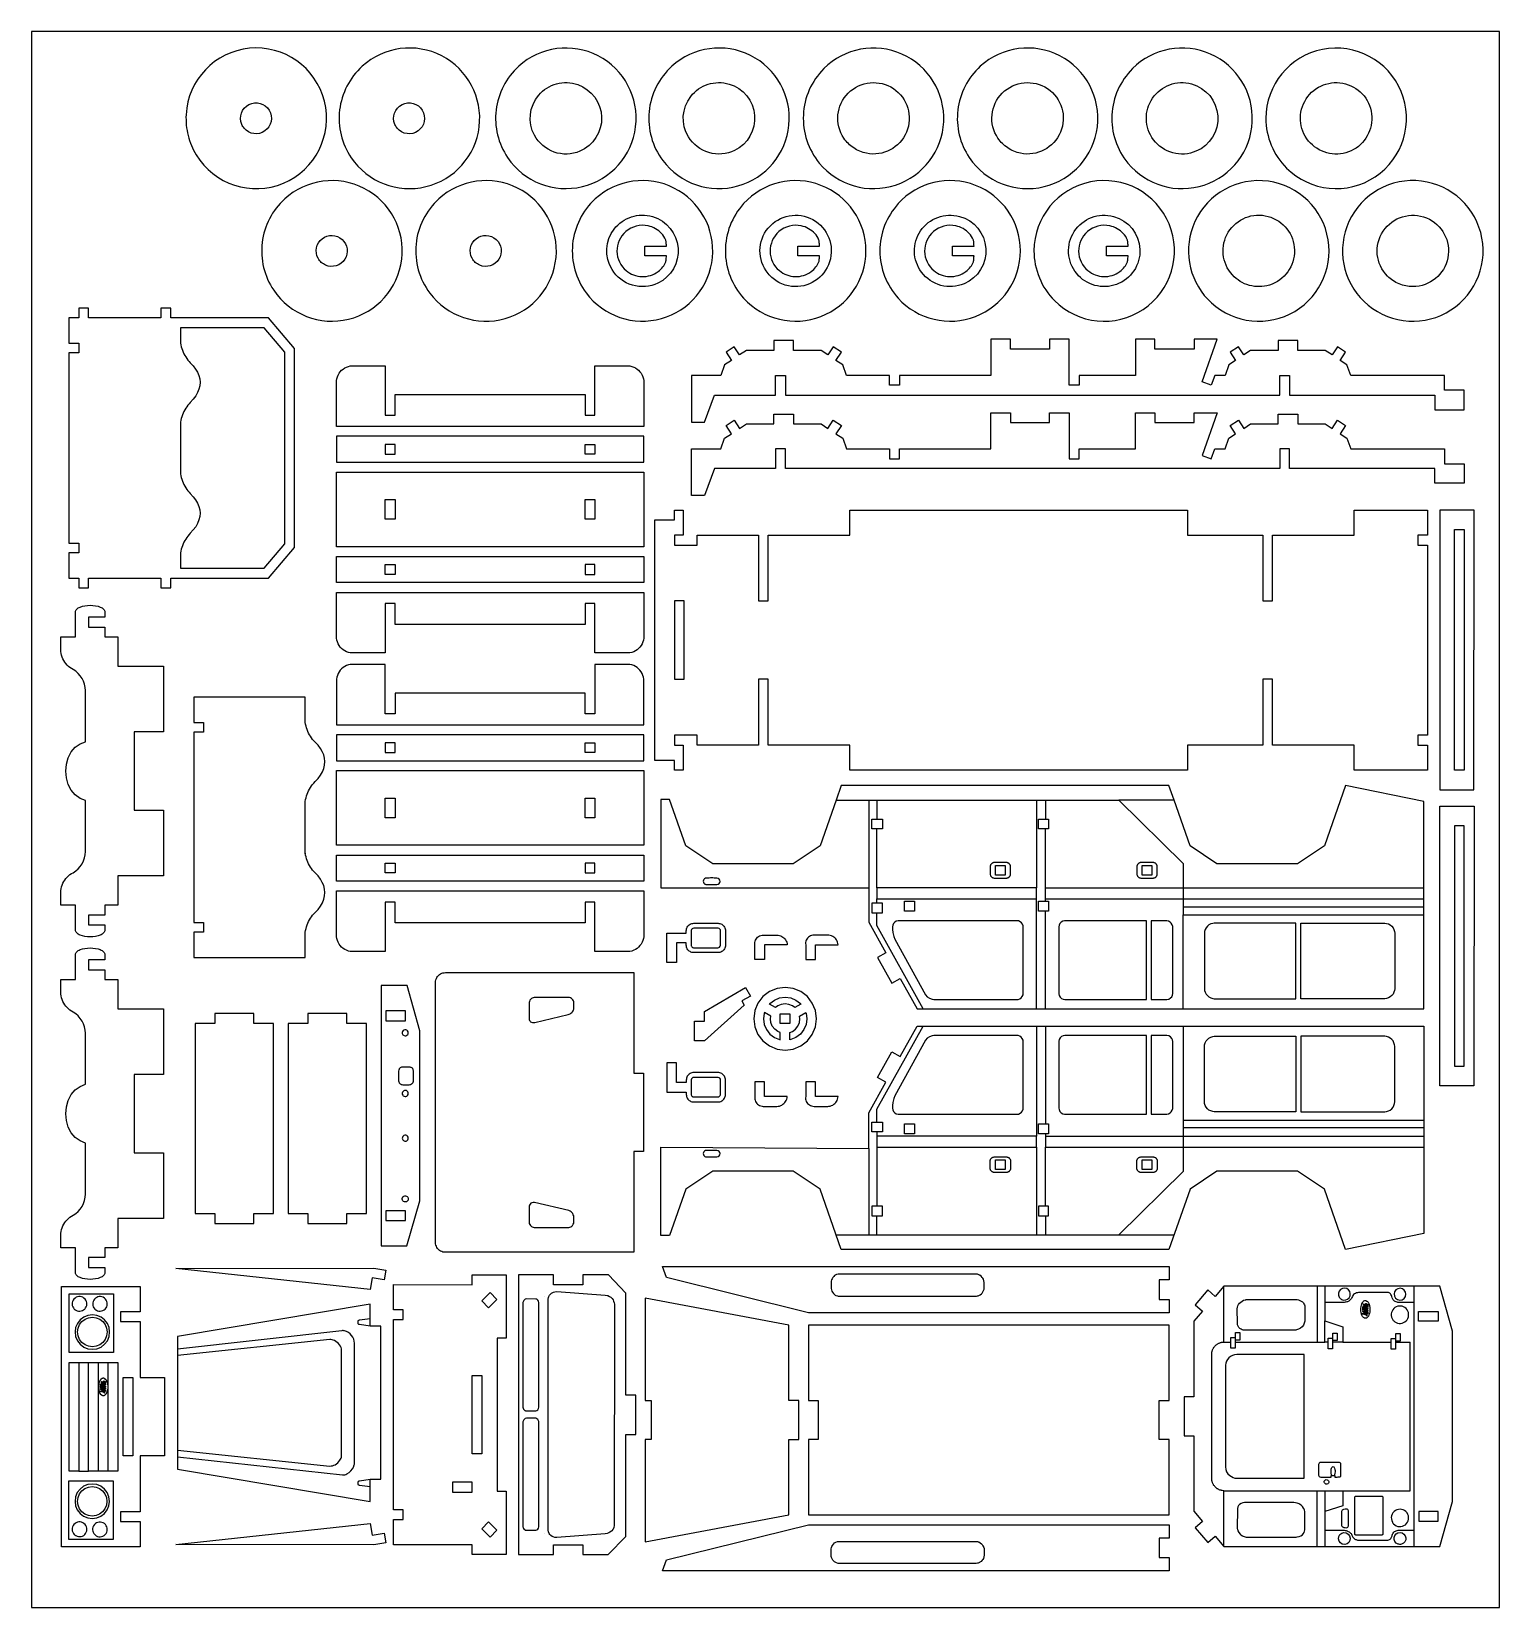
# Model space of a CAD drawing. Extents: x 10.4 to 29.2, y 11.5 to 31.7.
import ezdxf

# ---------------------------------------------------------------- set-up
doc = ezdxf.new("R2010")
doc.units = 0
doc.header["$MEASUREMENT"] = 0
doc.layers.get('0').update_dxf_attribs({"linetype": 'CONTINUOUS'})
doc.layers.add('ENGRAVING', color=1, linetype='CONTINUOUS')

msp = doc.modelspace()

# ---------------------------------------------------------------- linework, layer by layer
for points in [[(10.401, 11.533), (29.181, 11.533), (29.181, 31.691), (10.401, 31.691)], [(10.879, 24.7), (11.005, 24.7), (11.005, 24.574), (11.13, 24.574), (11.13, 24.7), (12.056, 24.7), (12.056, 24.574), (12.181, 24.574), (12.181, 24.7), (13.434, 24.7), (13.767, 25.09), (13.767, 27.638), (13.434, 28.028), (12.181, 28.028), (12.181, 28.153), (12.056, 28.153), (12.056, 28.028), (11.13, 28.028), (11.13, 28.153), (11.005, 28.153), (11.005, 28.028), (10.879, 28.028), (10.88, 27.705), (11.005, 27.705), (11.005, 27.58), (10.88, 27.58), (10.88, 25.147), (11.005, 25.147), (11.005, 25.022), (10.88, 25.022)], [(12.307, 24.825), (13.376, 24.825), (13.641, 25.136), (13.641, 27.591), (13.376, 27.902), (12.307, 27.902), (12.307, 27.705), (12.311, 27.682), (12.316, 27.659), (12.323, 27.636), (12.331, 27.613), (12.34, 27.591), (12.35, 27.569), (12.361, 27.548), (12.373, 27.528), (12.386, 27.508), (12.401, 27.489), (12.416, 27.47), (12.432, 27.453), (12.469, 27.414), (12.5, 27.374), (12.525, 27.332), (12.542, 27.29), (12.553, 27.248), (12.557, 27.204), (12.554, 27.16), (12.543, 27.116), (12.526, 27.072), (12.501, 27.029), (12.47, 26.988), (12.432, 26.947), (12.416, 26.93), (12.401, 26.911), (12.386, 26.892), (12.373, 26.872), (12.361, 26.852), (12.35, 26.831), (12.34, 26.809), (12.331, 26.787), (12.323, 26.764), (12.316, 26.741), (12.311, 26.718), (12.307, 26.695), (12.307, 26.032), (12.311, 26.009), (12.316, 25.986), (12.323, 25.963), (12.331, 25.94), (12.34, 25.918), (12.35, 25.897), (12.361, 25.875), (12.373, 25.855), (12.386, 25.835), (12.401, 25.816), (12.416, 25.797), (12.432, 25.78), (12.469, 25.741), (12.5, 25.701), (12.525, 25.66), (12.542, 25.617), (12.553, 25.575), (12.557, 25.532), (12.554, 25.487), (12.543, 25.443), (12.526, 25.399), (12.501, 25.357), (12.47, 25.315), (12.432, 25.275), (12.416, 25.257), (12.401, 25.238), (12.386, 25.219), (12.373, 25.199), (12.361, 25.179), (12.35, 25.158), (12.34, 25.136), (12.331, 25.114), (12.323, 25.092), (12.316, 25.069), (12.311, 25.045), (12.307, 25.022)], [(18.846, 26.696), (19.012, 26.696), (19.137, 27.041), (19.919, 27.041), (19.92, 27.291), (20.045, 27.291), (20.045, 27.041), (26.37, 27.041), (26.37, 27.291), (26.495, 27.291), (26.495, 27.041), (28.354, 27.041), (28.354, 26.852), (28.729, 26.852), (28.729, 27.102), (28.479, 27.102), (28.479, 27.291), (27.277, 27.291), (27.229, 27.428), (27.142, 27.485), (27.212, 27.59), (27.107, 27.659), (27.038, 27.554), (26.952, 27.612), (26.599, 27.612), (26.599, 27.737), (26.349, 27.737), (26.349, 27.612), (25.996, 27.612), (25.909, 27.554), (25.84, 27.659), (25.736, 27.59), (25.805, 27.485), (25.719, 27.428), (25.671, 27.291), (25.538, 27.291), (25.494, 27.166), (25.376, 27.208), (25.568, 27.754), (25.273, 27.754), (25.273, 27.629), (24.773, 27.629), (24.773, 27.754), (24.522, 27.754), (24.522, 27.291), (23.802, 27.291), (23.802, 27.166), (23.676, 27.166), (23.676, 27.754), (23.426, 27.754), (23.426, 27.629), (22.925, 27.629), (22.925, 27.754), (22.675, 27.754), (22.675, 27.291), (21.504, 27.291), (21.504, 27.166), (21.379, 27.166), (21.379, 27.291), (20.826, 27.291), (20.779, 27.428), (20.692, 27.485), (20.761, 27.59), (20.657, 27.659), (20.588, 27.554), (20.501, 27.612), (20.149, 27.612), (20.149, 27.737), (19.898, 27.737), (19.898, 27.612), (19.546, 27.612), (19.459, 27.554), (19.39, 27.659), (19.286, 27.59), (19.355, 27.485), (19.268, 27.428), (19.221, 27.291), (18.846, 27.291)], [(14.301, 26.639), (14.301, 27.2), (14.303, 27.225), (14.307, 27.25), (14.314, 27.274), (14.324, 27.297), (14.336, 27.319), (14.351, 27.339), (14.368, 27.358), (14.387, 27.374), (14.408, 27.388), (14.431, 27.399), (14.454, 27.408), (14.478, 27.414), (14.926, 27.414), (14.926, 26.784), (15.051, 26.784), (15.051, 27.049), (17.484, 27.049), (17.484, 26.784), (17.609, 26.784), (17.609, 27.414), (18.057, 27.414), (18.081, 27.408), (18.105, 27.399), (18.127, 27.388), (18.148, 27.374), (18.167, 27.358), (18.184, 27.339), (18.199, 27.319), (18.211, 27.297), (18.221, 27.274), (18.228, 27.25), (18.233, 27.225), (18.234, 27.2), (18.234, 26.639)], [(18.846, 25.757), (18.846, 26.352), (19.221, 26.352), (19.268, 26.489), (19.355, 26.546), (19.286, 26.651), (19.39, 26.72), (19.459, 26.615), (19.546, 26.673), (19.898, 26.673), (19.898, 26.798), (20.149, 26.798), (20.149, 26.673), (20.501, 26.673), (20.588, 26.615), (20.657, 26.72), (20.761, 26.651), (20.692, 26.546), (20.779, 26.489), (20.826, 26.352), (21.379, 26.352), (21.379, 26.227), (21.504, 26.227), (21.504, 26.352), (22.675, 26.352), (22.675, 26.815), (22.925, 26.815), (22.925, 26.69), (23.426, 26.69), (23.426, 26.815), (23.676, 26.815), (23.676, 26.227), (23.802, 26.227), (23.802, 26.352), (24.522, 26.352), (24.522, 26.815), (24.773, 26.815), (24.773, 26.69), (25.273, 26.69), (25.273, 26.815), (25.568, 26.815), (25.376, 26.269), (25.494, 26.227), (25.538, 26.352), (25.671, 26.352), (25.719, 26.489), (25.805, 26.546), (25.736, 26.651), (25.84, 26.72), (25.909, 26.615), (25.996, 26.673), (26.349, 26.673), (26.349, 26.798), (26.599, 26.798), (26.599, 26.673), (26.952, 26.673), (27.038, 26.615), (27.107, 26.72), (27.212, 26.651), (27.142, 26.546), (27.229, 26.489), (27.277, 26.352), (28.479, 26.352), (28.479, 26.163), (28.729, 26.163), (28.729, 25.913), (28.354, 25.913), (28.354, 26.102), (26.495, 26.102), (26.495, 26.352), (26.37, 26.352), (26.37, 26.102), (20.045, 26.102), (20.045, 26.352), (19.92, 26.352), (19.919, 26.102), (19.137, 26.102), (19.012, 25.757)], [(14.301, 26.181), (18.234, 26.181), (18.234, 26.514), (14.301, 26.514)], [(14.926, 26.285), (15.051, 26.285), (15.051, 26.41), (14.926, 26.41)], [(17.484, 26.285), (17.484, 26.41), (17.609, 26.41), (17.609, 26.285)], [(14.301, 25.1), (14.301, 26.056), (18.234, 26.056), (18.234, 25.1)], [(14.926, 25.453), (14.926, 25.704), (15.051, 25.704), (15.051, 25.453)], [(17.484, 25.453), (17.484, 25.704), (17.609, 25.704), (17.609, 25.453)], [(18.376, 22.367), (18.376, 25.445), (18.627, 25.445), (18.627, 25.57), (18.737, 25.57), (18.737, 25.248), (18.627, 25.248), (18.627, 25.122), (18.918, 25.122), (18.918, 25.248), (19.701, 25.248), (19.701, 24.407), (19.826, 24.407), (19.826, 25.248), (20.871, 25.248), (20.871, 25.57), (25.188, 25.57), (25.188, 25.248), (26.152, 25.247), (26.152, 24.407), (26.276, 24.407), (26.276, 25.248), (27.322, 25.248), (27.322, 25.57), (28.26, 25.57), (28.26, 25.248), (28.135, 25.248), (28.135, 25.122), (28.26, 25.122), (28.26, 22.69), (28.135, 22.69), (28.135, 22.564), (28.26, 22.564), (28.26, 22.242), (27.322, 22.242), (27.322, 22.564), (26.276, 22.564), (26.276, 23.405), (26.151, 23.405), (26.151, 22.564), (25.188, 22.564), (25.188, 22.242), (20.871, 22.242), (20.871, 22.564), (19.826, 22.564), (19.826, 23.405), (19.701, 23.405), (19.701, 22.564), (18.918, 22.564), (18.918, 22.69), (18.627, 22.69), (18.627, 22.564), (18.737, 22.564), (18.737, 22.242), (18.627, 22.242), (18.627, 22.367)], [(28.416, 21.992), (28.854, 21.992), (28.855, 25.57), (28.417, 25.57)], [(28.604, 22.242), (28.604, 25.32), (28.729, 25.32), (28.729, 22.242)], [(14.301, 24.643), (14.301, 24.975), (18.234, 24.975), (18.234, 24.643)], [(14.926, 24.872), (15.051, 24.872), (15.051, 24.746), (14.926, 24.746)], [(17.484, 24.746), (17.609, 24.746), (17.609, 24.872), (17.484, 24.872)], [(14.351, 23.818), (14.336, 23.838), (14.324, 23.86), (14.314, 23.883), (14.307, 23.907), (14.303, 23.932), (14.301, 23.957), (14.301, 24.517), (18.234, 24.517), (18.234, 23.957), (18.233, 23.932), (18.228, 23.907), (18.221, 23.883), (18.211, 23.86), (18.199, 23.838), (18.184, 23.818), (18.167, 23.799), (18.148, 23.783), (18.127, 23.769), (18.105, 23.757), (18.081, 23.748), (18.057, 23.742), (17.609, 23.742), (17.609, 24.373), (17.484, 24.373), (17.484, 24.108), (15.051, 24.108), (15.051, 24.373), (14.926, 24.373), (14.926, 23.742), (14.478, 23.742), (14.454, 23.748), (14.431, 23.757), (14.408, 23.769), (14.387, 23.783), (14.368, 23.799)], [(18.752, 23.405), (18.752, 24.407), (18.627, 24.407), (18.627, 23.405)], [(10.973, 20.169), (10.968, 20.178), (10.965, 20.188), (10.964, 20.199), (10.964, 20.515), (10.777, 20.515), (10.777, 20.702), (10.78, 20.726), (10.785, 20.75), (10.792, 20.773), (10.801, 20.796), (10.812, 20.817), (10.825, 20.838), (10.839, 20.857), (10.855, 20.875), (10.873, 20.892), (10.892, 20.907), (10.912, 20.92), (10.933, 20.932), (10.967, 20.954), (10.998, 20.981), (11.025, 21.012), (11.048, 21.046), (11.066, 21.083), (11.079, 21.122), (11.087, 21.162), (11.09, 21.203), (11.09, 21.856), (11.022, 21.882), (10.961, 21.926), (10.91, 21.987), (10.871, 22.061), (10.847, 22.144), (10.839, 22.231), (10.847, 22.319), (10.871, 22.402), (10.91, 22.476), (10.961, 22.537), (11.022, 22.581), (11.09, 22.607), (11.09, 23.26), (11.087, 23.301), (11.079, 23.341), (11.066, 23.38), (11.048, 23.416), (11.025, 23.45), (10.998, 23.481), (10.967, 23.508), (10.933, 23.531), (10.912, 23.543), (10.892, 23.556), (10.873, 23.571), (10.855, 23.588), (10.839, 23.606), (10.825, 23.625), (10.812, 23.646), (10.801, 23.667), (10.792, 23.69), (10.785, 23.713), (10.78, 23.737), (10.777, 23.761), (10.777, 23.948), (10.964, 23.948), (10.964, 24.265), (10.965, 24.276), (10.968, 24.285), (10.973, 24.295), (10.98, 24.303), (10.989, 24.311), (10.999, 24.318), (11.01, 24.324), (11.022, 24.33), (11.051, 24.34), (11.083, 24.346), (11.116, 24.35), (11.151, 24.352), (11.186, 24.35), (11.22, 24.346), (11.252, 24.34), (11.28, 24.33), (11.293, 24.324), (11.304, 24.318), (11.314, 24.311), (11.323, 24.303), (11.329, 24.295), (11.334, 24.285), (11.338, 24.276), (11.339, 24.198), (11.13, 24.198), (11.13, 24.073), (11.339, 24.073), (11.339, 23.948), (11.505, 23.948), (11.505, 23.573), (12.091, 23.573), (12.091, 22.733), (11.715, 22.733), (11.715, 21.731), (12.091, 21.731), (12.091, 20.89), (11.505, 20.89), (11.505, 20.515), (11.339, 20.515), (11.339, 20.39), (11.13, 20.39), (11.13, 20.265), (11.339, 20.265), (11.339, 20.199), (11.338, 20.188), (11.334, 20.178), (11.329, 20.169), (11.323, 20.161), (11.314, 20.153), (11.304, 20.146), (11.293, 20.139), (11.28, 20.134), (11.252, 20.124), (11.22, 20.117), (11.186, 20.113), (11.151, 20.112), (11.116, 20.113), (11.083, 20.117), (11.051, 20.124), (11.022, 20.134), (11.01, 20.139), (10.999, 20.146), (10.989, 20.153), (10.98, 20.161)], [(14.301, 22.821), (18.234, 22.821), (18.234, 23.382), (18.233, 23.407), (18.228, 23.431), (18.221, 23.455), (18.211, 23.478), (18.199, 23.5), (18.184, 23.521), (18.167, 23.539), (18.148, 23.555), (18.127, 23.569), (18.105, 23.581), (18.081, 23.59), (18.057, 23.596), (17.609, 23.596), (17.609, 22.965), (17.484, 22.965), (17.484, 23.23), (15.051, 23.23), (15.051, 22.965), (14.926, 22.965), (14.926, 23.596), (14.478, 23.596), (14.454, 23.59), (14.431, 23.581), (14.408, 23.569), (14.387, 23.555), (14.368, 23.539), (14.351, 23.521), (14.336, 23.5), (14.324, 23.478), (14.314, 23.455), (14.307, 23.431), (14.303, 23.407), (14.301, 23.382)], [(12.476, 19.848), (13.903, 19.848), (13.903, 20.17), (13.907, 20.194), (13.913, 20.217), (13.919, 20.24), (13.927, 20.263), (13.936, 20.285), (13.946, 20.306), (13.957, 20.327), (13.97, 20.348), (13.983, 20.368), (13.997, 20.387), (14.012, 20.405), (14.028, 20.423), (14.066, 20.463), (14.097, 20.505), (14.122, 20.548), (14.14, 20.592), (14.15, 20.636), (14.153, 20.68), (14.149, 20.723), (14.139, 20.766), (14.121, 20.808), (14.097, 20.849), (14.066, 20.89), (14.028, 20.928), (14.012, 20.946), (13.997, 20.964), (13.983, 20.984), (13.97, 21.003), (13.957, 21.024), (13.946, 21.045), (13.936, 21.067), (13.927, 21.089), (13.919, 21.111), (13.913, 21.134), (13.907, 21.157), (13.903, 21.181), (13.903, 21.843), (13.907, 21.867), (13.913, 21.89), (13.919, 21.913), (13.927, 21.935), (13.936, 21.957), (13.946, 21.979), (13.957, 22), (13.97, 22.021), (13.983, 22.041), (13.997, 22.06), (14.012, 22.078), (14.028, 22.096), (14.066, 22.136), (14.097, 22.178), (14.122, 22.221), (14.14, 22.264), (14.15, 22.308), (14.153, 22.353), (14.15, 22.396), (14.139, 22.439), (14.121, 22.481), (14.097, 22.522), (14.066, 22.562), (14.028, 22.601), (14.012, 22.619), (13.997, 22.637), (13.983, 22.656), (13.97, 22.676), (13.957, 22.697), (13.946, 22.718), (13.936, 22.739), (13.927, 22.762), (13.919, 22.784), (13.913, 22.807), (13.907, 22.83), (13.903, 22.854), (13.903, 23.176), (12.476, 23.176), (12.476, 22.854), (12.601, 22.854), (12.601, 22.728), (12.476, 22.728), (12.476, 20.296), (12.601, 20.296), (12.601, 20.17), (12.476, 20.17)], [(14.301, 22.363), (18.234, 22.363), (18.234, 22.695), (14.301, 22.695)], [(14.926, 22.592), (14.926, 22.467), (15.051, 22.467), (15.051, 22.592)], [(17.484, 22.467), (17.484, 22.592), (17.609, 22.592), (17.609, 22.467)], [(14.301, 21.282), (14.301, 22.238), (18.234, 22.238), (18.234, 21.282)], [(18.452, 20.738), (21.112, 20.738), (21.112, 20.3), (21.331, 19.907), (21.222, 19.846), (21.405, 19.518), (21.514, 19.579), (21.732, 19.189), (21.807, 19.189), (23.257, 19.189), (23.374, 19.189), (25.133, 19.189), (28.211, 19.189), (28.211, 20.393), (28.211, 20.491), (28.211, 20.599), (28.211, 20.738), (28.211, 21.842), (27.21, 22.047), (26.94, 21.275), (26.597, 21.047), (25.565, 21.047), (25.222, 21.275), (25.017, 21.861), (24.951, 22.047), (20.76, 22.047), (20.695, 21.861), (20.49, 21.275), (20.146, 21.047), (19.115, 21.047), (18.771, 21.275), (18.564, 21.868), (18.452, 21.868)], [(14.926, 21.885), (15.051, 21.885), (15.051, 21.635), (14.926, 21.635)], [(17.609, 21.635), (17.484, 21.635), (17.484, 21.885), (17.609, 21.885)], [(28.416, 18.204), (28.417, 21.783), (28.855, 21.783), (28.854, 18.204)], [(23.284, 21.493), (23.284, 21.618), (23.374, 21.618), (23.409, 21.618), (23.409, 21.493), (23.374, 21.493)], [(28.604, 18.455), (28.729, 18.455), (28.729, 21.532), (28.604, 21.532)], [(14.301, 20.824), (14.301, 21.157), (18.234, 21.157), (18.234, 20.824)], [(14.926, 20.928), (14.926, 21.053), (15.051, 21.053), (15.051, 20.928)], [(17.484, 20.928), (17.609, 20.928), (17.609, 21.053), (17.484, 21.053)], [(22.733, 20.898), (22.733, 21.023), (22.858, 21.023), (22.858, 20.898)], [(24.61, 20.898), (24.61, 21.023), (24.735, 21.023), (24.735, 20.898)], [(14.351, 19.999), (14.336, 20.019), (14.324, 20.041), (14.314, 20.064), (14.307, 20.088), (14.303, 20.113), (14.301, 20.138), (14.301, 20.699), (18.234, 20.699), (18.234, 20.138), (18.233, 20.113), (18.228, 20.088), (18.221, 20.064), (18.211, 20.041), (18.199, 20.019), (18.184, 19.999), (18.167, 19.981), (18.148, 19.964), (18.127, 19.95), (18.105, 19.939), (18.081, 19.93), (18.057, 19.924), (17.609, 19.924), (17.609, 20.554), (17.484, 20.554), (17.484, 20.289), (15.051, 20.289), (15.051, 20.554), (14.926, 20.554), (14.926, 19.924), (14.478, 19.924), (14.454, 19.93), (14.431, 19.939), (14.408, 19.95), (14.387, 19.964), (14.368, 19.981)], [(21.57, 20.441), (21.57, 20.566), (21.695, 20.566), (21.695, 20.441)], [(23.284, 20.441), (23.284, 20.567), (23.374, 20.567), (23.409, 20.567), (23.409, 20.441), (23.374, 20.441)], [(18.527, 19.784), (18.527, 20.16), (18.777, 20.16), (18.777, 20.189), (18.778, 20.202), (18.781, 20.214), (18.785, 20.226), (18.79, 20.237), (18.797, 20.247), (18.805, 20.257), (18.815, 20.265), (18.825, 20.272), (18.836, 20.277), (18.848, 20.281), (18.86, 20.284), (18.873, 20.285), (19.183, 20.285), (19.195, 20.284), (19.208, 20.281), (19.219, 20.277), (19.231, 20.272), (19.241, 20.265), (19.25, 20.257), (19.259, 20.247), (19.266, 20.237), (19.271, 20.226), (19.275, 20.214), (19.277, 20.202), (19.278, 20.189), (19.278, 20.005), (19.277, 19.992), (19.275, 19.98), (19.271, 19.968), (19.266, 19.957), (19.259, 19.947), (19.25, 19.937), (19.241, 19.929), (19.231, 19.922), (19.219, 19.917), (19.208, 19.913), (19.195, 19.91), (19.183, 19.909), (18.873, 19.909), (18.86, 19.91), (18.848, 19.913), (18.836, 19.917), (18.825, 19.922), (18.815, 19.929), (18.805, 19.937), (18.797, 19.947), (18.79, 19.957), (18.785, 19.968), (18.781, 19.98), (18.778, 19.992), (18.777, 20.005), (18.777, 20.035), (18.652, 20.035), (18.652, 19.784)], [(21.859, 19.346), (21.889, 19.326), (21.922, 19.313), (21.946, 19.31), (23.022, 19.311), (23.043, 19.317), (23.062, 19.33), (23.076, 19.347), (23.085, 19.368), (23.087, 19.387), (23.086, 20.251), (23.08, 20.272), (23.067, 20.291), (23.05, 20.305), (23.029, 20.314), (23.01, 20.316), (21.486, 20.316), (21.463, 20.31), (21.444, 20.299), (21.429, 20.282), (21.419, 20.262), (21.415, 20.239), (21.415, 20.204), (21.42, 20.166), (21.432, 20.117), (21.445, 20.082), (21.839, 19.368)], [(23.579, 19.324), (23.6, 19.313), (23.62, 19.31), (24.663, 19.31), (24.663, 20.316), (23.616, 20.316), (23.593, 20.31), (23.572, 20.298), (23.557, 20.28), (23.546, 20.259), (23.543, 20.239), (23.543, 19.383), (23.549, 19.36), (23.561, 19.34)], [(24.726, 19.31), (24.927, 19.31), (24.951, 19.316), (24.971, 19.329), (24.987, 19.346), (24.997, 19.367), (25.001, 19.388), (25, 20.243), (24.994, 20.266), (24.982, 20.287), (24.968, 20.3), (24.947, 20.311), (24.927, 20.316), (24.726, 20.316)], [(25.464, 19.343), (25.486, 19.331), (25.512, 19.323), (25.532, 19.32), (26.577, 19.32), (26.577, 20.286), (25.532, 20.286), (25.512, 20.284), (25.486, 20.276), (25.464, 20.263), (25.444, 20.247), (25.427, 20.227), (25.415, 20.204), (25.407, 20.179), (25.405, 20.159), (25.405, 19.448), (25.407, 19.427), (25.415, 19.402), (25.427, 19.379), (25.444, 19.36)], [(27.714, 19.32), (26.639, 19.32), (26.639, 20.286), (27.714, 20.286), (27.735, 20.284), (27.76, 20.276), (27.782, 20.263), (27.802, 20.247), (27.819, 20.227), (27.831, 20.204), (27.839, 20.179), (27.841, 20.159), (27.841, 19.448), (27.839, 19.427), (27.831, 19.402), (27.819, 19.379), (27.802, 19.36), (27.782, 19.343), (27.76, 19.331), (27.735, 19.323)], [(10.98, 15.779), (10.973, 15.787), (10.968, 15.796), (10.965, 15.806), (10.964, 15.817), (10.964, 16.133), (10.777, 16.133), (10.777, 16.32), (10.78, 16.344), (10.785, 16.368), (10.792, 16.391), (10.801, 16.414), (10.812, 16.435), (10.825, 16.456), (10.839, 16.475), (10.855, 16.493), (10.873, 16.51), (10.892, 16.525), (10.912, 16.538), (10.933, 16.55), (10.967, 16.572), (10.998, 16.599), (11.025, 16.63), (11.048, 16.664), (11.066, 16.701), (11.079, 16.74), (11.087, 16.78), (11.09, 16.821), (11.09, 17.474), (11.022, 17.5), (10.961, 17.544), (10.91, 17.605), (10.871, 17.679), (10.847, 17.762), (10.839, 17.849), (10.847, 17.937), (10.871, 18.02), (10.91, 18.094), (10.961, 18.155), (11.022, 18.199), (11.09, 18.225), (11.09, 18.878), (11.087, 18.919), (11.079, 18.959), (11.066, 18.998), (11.048, 19.034), (11.025, 19.068), (10.998, 19.099), (10.967, 19.126), (10.933, 19.149), (10.912, 19.161), (10.892, 19.174), (10.873, 19.189), (10.855, 19.206), (10.839, 19.224), (10.825, 19.243), (10.812, 19.264), (10.801, 19.285), (10.792, 19.308), (10.785, 19.331), (10.78, 19.355), (10.777, 19.379), (10.777, 19.566), (10.964, 19.566), (10.964, 19.883), (10.965, 19.894), (10.968, 19.903), (10.973, 19.913), (10.98, 19.921), (10.989, 19.929), (10.999, 19.936), (11.01, 19.942), (11.022, 19.948), (11.051, 19.958), (11.083, 19.964), (11.116, 19.968), (11.151, 19.97), (11.186, 19.968), (11.22, 19.964), (11.252, 19.958), (11.28, 19.948), (11.293, 19.942), (11.304, 19.936), (11.314, 19.929), (11.323, 19.921), (11.329, 19.913), (11.334, 19.903), (11.338, 19.894), (11.339, 19.816), (11.13, 19.816), (11.13, 19.691), (11.339, 19.691), (11.339, 19.566), (11.505, 19.566), (11.505, 19.191), (12.091, 19.191), (12.091, 18.351), (11.715, 18.351), (11.715, 17.349), (12.091, 17.349), (12.091, 16.508), (11.505, 16.508), (11.505, 16.133), (11.339, 16.133), (11.339, 16.008), (11.13, 16.008), (11.13, 15.883), (11.339, 15.883), (11.339, 15.817), (11.338, 15.806), (11.334, 15.796), (11.329, 15.787), (11.323, 15.779), (11.314, 15.771), (11.304, 15.764), (11.293, 15.757), (11.28, 15.752), (11.252, 15.742), (11.22, 15.735), (11.186, 15.731), (11.151, 15.73), (11.116, 15.731), (11.083, 15.735), (11.051, 15.742), (11.022, 15.752), (11.01, 15.757), (10.999, 15.764), (10.989, 15.771)], [(19.654, 19.821), (19.654, 20.009), (19.653, 20.024), (19.654, 20.04), (19.657, 20.055), (19.663, 20.07), (19.67, 20.083), (19.679, 20.096), (19.69, 20.107), (19.703, 20.116), (19.716, 20.124), (19.731, 20.129), (19.746, 20.133), (19.762, 20.134), (19.936, 20.134), (19.952, 20.133), (19.969, 20.129), (19.985, 20.124), (20, 20.117), (20.014, 20.108), (20.027, 20.098), (20.039, 20.085), (20.048, 20.072), (20.057, 20.057), (20.063, 20.042), (20.067, 20.025), (20.069, 20.009), (19.779, 20.009), (19.779, 19.821)], [(20.305, 19.821), (20.429, 19.821), (20.429, 20.009), (20.72, 20.009), (20.717, 20.025), (20.713, 20.042), (20.707, 20.057), (20.699, 20.072), (20.689, 20.085), (20.678, 20.098), (20.665, 20.108), (20.65, 20.117), (20.635, 20.124), (20.619, 20.129), (20.603, 20.133), (20.586, 20.134), (20.412, 20.134), (20.397, 20.133), (20.381, 20.129), (20.367, 20.124), (20.353, 20.116), (20.341, 20.107), (20.33, 20.096), (20.32, 20.083), (20.313, 20.07), (20.308, 20.055), (20.304, 20.04), (20.303, 20.024), (20.305, 20.009)], [(15.607, 16.112), (15.596, 16.125), (15.587, 16.138), (15.58, 16.153), (15.575, 16.168), (15.571, 16.184), (15.57, 16.201), (15.57, 19.529), (15.571, 19.545), (15.575, 19.561), (15.58, 19.577), (15.587, 19.592), (15.596, 19.605), (15.607, 19.618), (15.619, 19.628), (15.633, 19.638), (15.648, 19.645), (15.663, 19.65), (15.679, 19.653), (15.695, 19.654), (18.105, 19.654), (18.105, 18.366), (18.23, 18.366), (18.23, 17.364), (18.105, 17.364), (18.105, 16.076), (15.695, 16.076), (15.679, 16.077), (15.663, 16.08), (15.648, 16.085), (15.633, 16.092), (15.619, 16.101)], [(14.872, 16.159), (15.204, 16.159), (15.369, 16.734), (15.369, 18.91), (15.207, 19.487), (14.872, 19.487)], [(18.884, 18.782), (18.884, 19.033), (19.009, 19.033), (19.009, 19.158), (19.535, 19.462), (19.597, 19.354), (19.489, 19.291), (19.519, 19.237), (19.009, 18.782)], [(19.841, 18.716), (19.938, 18.676), (20.042, 18.663), (20.146, 18.676), (20.242, 18.716), (20.326, 18.78), (20.389, 18.863), (20.429, 18.96), (20.443, 19.064), (20.429, 19.168), (20.389, 19.265), (20.326, 19.348), (20.242, 19.411), (20.146, 19.452), (20.042, 19.465), (19.938, 19.452), (19.841, 19.411), (19.758, 19.348), (19.694, 19.265), (19.654, 19.168), (19.641, 19.064), (19.654, 18.96), (19.694, 18.863), (19.758, 18.78)], [(14.935, 19.039), (15.185, 19.039), (15.185, 19.165), (14.935, 19.165)], [(19.841, 19.252), (19.846, 19.259), (19.904, 19.303), (19.97, 19.331), (20.042, 19.34), (20.113, 19.331), (20.18, 19.303), (20.237, 19.259), (20.243, 19.252), (20.164, 19.206), (20.136, 19.228), (20.091, 19.246), (20.042, 19.253), (19.993, 19.246), (19.947, 19.228), (19.92, 19.206)], [(12.495, 16.571), (12.745, 16.571), (12.745, 16.445), (13.246, 16.445), (13.246, 16.571), (13.497, 16.571), (13.497, 19.003), (13.246, 19.003), (13.246, 19.129), (12.745, 19.129), (12.745, 19.003), (12.495, 19.003)], [(13.685, 16.571), (13.935, 16.571), (13.935, 16.445), (14.436, 16.445), (14.436, 16.571), (14.687, 16.571), (14.687, 19.003), (14.436, 19.003), (14.436, 19.129), (13.935, 19.129), (13.935, 19.003), (13.685, 19.003)], [(18.452, 16.292), (18.452, 17.422), (21.112, 17.405), (21.112, 17.86), (21.331, 18.252), (21.222, 18.313), (21.405, 18.641), (21.514, 18.58), (21.732, 18.97), (21.807, 18.97), (28.211, 18.97), (28.211, 17.766), (28.211, 17.669), (28.211, 17.56), (28.211, 17.422), (28.211, 16.317), (27.21, 16.113), (26.94, 16.884), (26.597, 17.112), (25.565, 17.112), (25.222, 16.884), (24.951, 16.113), (20.76, 16.113), (20.49, 16.884), (20.146, 17.112), (19.115, 17.112), (18.771, 16.884), (18.564, 16.292)], [(19.846, 18.868), (19.904, 18.824), (19.97, 18.797), (19.979, 18.796), (19.979, 18.887), (19.947, 18.9), (19.908, 18.93), (19.878, 18.969), (19.859, 19.015), (19.853, 19.064), (19.857, 19.098), (19.778, 19.144), (19.775, 19.135), (19.765, 19.064), (19.775, 18.992), (19.802, 18.926)], [(19.979, 19.001), (19.979, 19.126), (20.104, 19.126), (20.104, 19.001)], [(20.104, 18.796), (20.104, 18.887), (20.136, 18.9), (20.176, 18.93), (20.206, 18.969), (20.224, 19.015), (20.231, 19.064), (20.226, 19.098), (20.305, 19.144), (20.309, 19.135), (20.318, 19.064), (20.309, 18.992), (20.281, 18.926), (20.237, 18.868), (20.18, 18.824), (20.113, 18.797)], [(21.444, 17.861), (21.463, 17.849), (21.486, 17.843), (23.01, 17.843), (23.029, 17.845), (23.05, 17.854), (23.067, 17.868), (23.08, 17.887), (23.086, 17.909), (23.087, 18.772), (23.085, 18.791), (23.076, 18.812), (23.062, 18.829), (23.043, 18.842), (23.022, 18.849), (21.946, 18.85), (21.922, 18.846), (21.889, 18.834), (21.859, 18.814), (21.839, 18.791), (21.445, 18.077), (21.432, 18.043), (21.42, 17.993), (21.415, 17.955), (21.415, 17.921), (21.419, 17.898), (21.429, 17.877)], [(23.572, 17.862), (23.593, 17.849), (23.616, 17.843), (24.663, 17.843), (24.663, 18.85), (23.62, 18.849), (23.6, 18.846), (23.579, 18.836), (23.561, 18.82), (23.549, 18.8), (23.543, 18.776), (23.543, 17.921), (23.546, 17.901), (23.557, 17.879)], [(24.726, 17.843), (24.927, 17.843), (24.947, 17.848), (24.968, 17.859), (24.982, 17.873), (24.994, 17.893), (25, 17.917), (25.001, 18.772), (24.997, 18.792), (24.987, 18.813), (24.971, 18.831), (24.951, 18.843), (24.927, 18.849), (24.726, 18.85)], [(25.464, 17.896), (25.444, 17.912), (25.427, 17.932), (25.415, 17.955), (25.407, 17.98), (25.405, 18), (25.405, 18.712), (25.407, 18.732), (25.415, 18.757), (25.427, 18.78), (25.444, 18.8), (25.464, 18.816), (25.486, 18.829), (25.512, 18.836), (25.532, 18.839), (26.577, 18.839), (26.577, 17.873), (25.532, 17.873), (25.512, 17.876), (25.486, 17.884)], [(26.639, 17.873), (27.714, 17.873), (27.735, 17.876), (27.76, 17.884), (27.782, 17.896), (27.802, 17.912), (27.819, 17.932), (27.831, 17.955), (27.839, 17.98), (27.841, 18), (27.841, 18.712), (27.839, 18.732), (27.831, 18.757), (27.819, 18.78), (27.802, 18.8), (27.782, 18.816), (27.76, 18.829), (27.735, 18.836), (27.714, 18.839), (26.639, 18.839)], [(18.527, 18.125), (18.777, 18.125), (18.777, 18.096), (18.778, 18.083), (18.781, 18.071), (18.785, 18.059), (18.79, 18.048), (18.797, 18.037), (18.805, 18.028), (18.815, 18.02), (18.825, 18.013), (18.836, 18.007), (18.848, 18.003), (18.86, 18.001), (18.873, 18), (19.183, 18), (19.195, 18.001), (19.208, 18.003), (19.219, 18.007), (19.231, 18.013), (19.241, 18.02), (19.25, 18.028), (19.259, 18.037), (19.266, 18.048), (19.271, 18.059), (19.275, 18.071), (19.277, 18.083), (19.278, 18.096), (19.278, 18.28), (19.277, 18.292), (19.275, 18.305), (19.271, 18.317), (19.266, 18.328), (19.259, 18.338), (19.25, 18.347), (19.241, 18.356), (19.231, 18.363), (19.219, 18.368), (19.208, 18.372), (19.195, 18.375), (19.183, 18.375), (18.873, 18.375), (18.86, 18.375), (18.848, 18.372), (18.836, 18.368), (18.825, 18.363), (18.815, 18.356), (18.805, 18.347), (18.797, 18.338), (18.79, 18.328), (18.785, 18.317), (18.781, 18.305), (18.778, 18.292), (18.777, 18.28), (18.777, 18.25), (18.652, 18.25), (18.652, 18.501), (18.527, 18.501)], [(19.69, 17.97), (19.703, 17.961), (19.716, 17.953), (19.731, 17.948), (19.746, 17.944), (19.762, 17.943), (19.936, 17.943), (19.952, 17.944), (19.969, 17.947), (19.985, 17.953), (20, 17.96), (20.014, 17.969), (20.027, 17.979), (20.039, 17.992), (20.048, 18.005), (20.057, 18.02), (20.063, 18.035), (20.067, 18.051), (20.069, 18.068), (19.779, 18.068), (19.779, 18.256), (19.654, 18.256), (19.654, 18.068), (19.653, 18.053), (19.654, 18.037), (19.657, 18.022), (19.663, 18.007), (19.67, 17.994), (19.679, 17.981)], [(20.341, 17.97), (20.353, 17.961), (20.367, 17.953), (20.381, 17.948), (20.397, 17.944), (20.412, 17.943), (20.586, 17.943), (20.603, 17.944), (20.619, 17.947), (20.635, 17.953), (20.65, 17.96), (20.665, 17.969), (20.678, 17.979), (20.689, 17.992), (20.699, 18.005), (20.707, 18.02), (20.713, 18.035), (20.717, 18.051), (20.72, 18.068), (20.429, 18.068), (20.429, 18.256), (20.305, 18.256), (20.305, 18.068), (20.303, 18.053), (20.304, 18.037), (20.308, 18.022), (20.313, 18.007), (20.32, 17.994), (20.33, 17.981)], [(21.695, 17.593), (21.57, 17.593), (21.57, 17.718), (21.695, 17.718)], [(23.284, 17.593), (23.284, 17.718), (23.409, 17.718), (23.409, 17.593)], [(22.733, 17.136), (22.733, 17.261), (22.858, 17.261), (22.858, 17.136)], [(24.61, 17.136), (24.61, 17.261), (24.735, 17.261), (24.735, 17.136)], [(14.935, 16.481), (15.185, 16.481), (15.185, 16.607), (14.935, 16.607)], [(23.284, 16.541), (23.374, 16.541), (23.409, 16.541), (23.409, 16.666), (23.374, 16.666), (23.284, 16.666)], [(12.247, 15.87), (14.78, 15.873), (14.935, 15.846), (14.913, 15.723), (14.759, 15.749), (14.733, 15.599)], [(15.031, 12.335), (15.031, 12.657), (15.156, 12.657), (15.156, 12.782), (15.031, 12.782), (15.031, 15.215), (15.156, 15.215), (15.156, 15.34), (15.031, 15.34), (15.031, 15.663), (16.036, 15.662), (16.036, 15.789), (16.474, 15.788), (16.474, 14.978), (16.356, 14.978), (16.356, 13.02), (16.474, 13.02), (16.474, 12.21), (16.036, 12.21), (16.036, 12.335)], [(17.078, 12.21), (17.078, 12.335), (17.454, 12.335), (17.454, 12.21), (17.778, 12.21), (18.004, 12.441), (18.004, 13.748), (18.13, 13.748), (18.13, 14.249), (18.004, 14.249), (18.004, 15.554), (17.781, 15.789), (17.454, 15.789), (17.454, 15.662), (17.078, 15.662), (17.078, 15.789), (16.629, 15.788), (16.629, 12.21)], [(18.524, 15.754), (18.474, 15.894), (24.953, 15.894), (24.953, 15.723), (24.828, 15.723), (24.828, 15.473), (24.953, 15.473), (24.953, 15.303), (20.339, 15.303)], [(20.675, 15.536), (20.683, 15.53), (20.692, 15.525), (20.711, 15.519), (20.721, 15.517), (22.491, 15.517), (22.501, 15.518), (22.511, 15.52), (22.521, 15.523), (22.539, 15.533), (22.554, 15.546), (22.561, 15.553), (22.573, 15.571), (22.583, 15.595), (22.586, 15.606), (22.588, 15.629), (22.587, 15.691), (22.584, 15.713), (22.578, 15.733), (22.57, 15.747), (22.564, 15.756), (22.551, 15.771), (22.534, 15.783), (22.53, 15.786), (22.511, 15.793), (22.501, 15.796), (22.486, 15.797), (20.721, 15.796), (20.701, 15.792), (20.683, 15.783), (20.675, 15.778), (20.663, 15.768), (20.653, 15.756), (20.642, 15.738), (20.636, 15.723), (20.632, 15.707), (20.63, 15.685), (20.63, 15.623), (20.631, 15.612), (20.634, 15.595), (20.64, 15.58), (20.647, 15.566), (20.659, 15.549)], [(10.786, 12.31), (10.786, 15.637), (11.791, 15.637), (11.791, 15.316), (11.541, 15.316), (11.541, 15.19), (11.791, 15.19), (11.791, 14.475), (12.104, 14.475), (12.104, 13.473), (11.791, 13.473), (11.791, 12.758), (11.541, 12.758), (11.541, 12.632), (11.791, 12.632), (11.791, 12.31)], [(16.249, 15.367), (16.355, 15.471), (16.268, 15.561), (16.161, 15.456)], [(17.043, 12.456), (17.032, 12.468), (17.023, 12.481), (17.014, 12.502), (17.009, 12.524), (17.009, 12.536), (17.009, 15.476), (17.014, 15.499), (17.018, 15.509), (17.029, 15.528), (17.043, 15.545), (17.051, 15.552), (17.07, 15.563), (17.08, 15.567), (17.096, 15.572), (17.119, 15.574), (17.741, 15.529), (17.764, 15.525), (17.775, 15.522), (17.796, 15.512), (17.81, 15.502), (17.827, 15.486), (17.84, 15.467), (17.848, 15.451), (17.855, 15.429), (17.857, 15.412), (17.856, 12.586), (17.856, 12.58), (17.85, 12.558), (17.84, 12.537), (17.837, 12.532), (17.823, 12.514), (17.819, 12.51), (17.801, 12.495), (17.786, 12.487), (17.764, 12.478), (17.741, 12.475), (17.119, 12.427), (17.096, 12.429), (17.075, 12.435), (17.06, 12.443)], [(25.448, 12.363), (25.544, 12.444), (25.654, 12.315), (26.849, 12.315), (26.946, 12.315), (28.084, 12.315), (28.416, 12.315), (28.581, 12.89), (28.581, 15.066), (28.419, 15.643), (28.084, 15.643), (26.946, 15.643), (26.849, 15.643), (25.654, 15.643), (25.544, 15.513), (25.448, 15.595), (25.286, 15.404), (25.381, 15.323), (25.27, 15.194), (25.27, 14.229), (25.145, 14.229), (25.145, 13.728), (25.27, 13.728), (25.27, 12.764), (25.381, 12.635), (25.286, 12.553)], [(12.267, 13.303), (14.733, 12.89), (14.733, 13.075), (14.733, 13.174), (14.735, 13.174), (14.868, 13.174), (14.868, 15.132), (14.735, 15.132), (14.733, 15.132), (14.733, 15.231), (14.733, 15.412), (12.267, 14.999), (12.267, 14.839), (12.267, 14.757), (12.267, 13.545), (12.267, 13.462)], [(18.251, 12.374), (20.089, 12.717), (20.089, 13.681), (20.216, 13.681), (20.216, 14.182), (20.089, 14.182), (20.089, 15.146), (18.251, 15.489), (18.251, 14.182), (18.328, 14.182), (18.328, 13.681), (18.251, 13.681)], [(28.146, 15.195), (28.146, 15.32), (28.397, 15.32), (28.397, 15.195)], [(20.339, 12.717), (24.953, 12.717), (24.953, 13.681), (24.828, 13.681), (24.828, 14.182), (24.953, 14.182), (24.953, 15.146), (20.339, 15.146), (20.339, 14.182), (20.464, 14.182), (20.464, 13.681), (20.339, 13.681)], [(16.036, 13.498), (16.036, 14.5), (16.162, 14.5), (16.162, 13.498)], [(15.786, 13.01), (16.036, 13.01), (16.036, 13.136), (15.786, 13.136)], [(28.147, 12.762), (28.147, 12.637), (28.397, 12.637), (28.397, 12.762)], [(12.247, 12.337), (14.733, 12.608), (14.759, 12.458), (14.913, 12.485), (14.935, 12.361), (14.78, 12.335)], [(16.268, 12.434), (16.161, 12.538), (16.249, 12.627), (16.355, 12.523)], [(18.474, 12.001), (18.524, 12.141), (20.339, 12.592), (24.953, 12.592), (24.953, 12.421), (24.828, 12.421), (24.828, 12.171), (24.953, 12.171), (24.953, 12.001)], [(20.675, 12.117), (20.663, 12.127), (20.653, 12.138), (20.642, 12.156), (20.636, 12.171), (20.632, 12.187), (20.63, 12.21), (20.63, 12.272), (20.631, 12.283), (20.634, 12.299), (20.64, 12.314), (20.647, 12.328), (20.659, 12.345), (20.675, 12.359), (20.683, 12.364), (20.692, 12.369), (20.711, 12.376), (20.721, 12.377), (22.491, 12.378), (22.501, 12.377), (22.511, 12.374), (22.521, 12.371), (22.539, 12.362), (22.554, 12.349), (22.561, 12.341), (22.573, 12.324), (22.583, 12.299), (22.586, 12.288), (22.588, 12.266), (22.587, 12.204), (22.584, 12.182), (22.578, 12.161), (22.57, 12.147), (22.564, 12.138), (22.551, 12.123), (22.534, 12.111), (22.53, 12.109), (22.511, 12.101), (22.501, 12.099), (22.486, 12.098), (20.721, 12.098), (20.701, 12.103), (20.683, 12.111)]]:
    msp.add_lwpolyline(points, close=True)
for points in [[(12.507, 30.114, 0.860573), (14.148, 30.801, 0.861345), (12.378, 30.627, 0.074492), (12.404, 30.36, 0.074938)], [(14.49, 30.077, 0.69424), (16.128, 30.473, 0.694663), (14.631, 31.246, 0.180176), (14.342, 30.687, 0.180471)], [(16.492, 30.078, 0.694239), (18.129, 30.473, 0.694663), (16.633, 31.246, 0.180175), (16.344, 30.687, 0.180471)], [(18.476, 30.042, 0.685419), (20.091, 30.495, 0.685779), (18.592, 31.246, 0.186395), (18.301, 30.666, 0.186648)], [(20.479, 30.008, 0.685478), (22.07, 30.537, 0.685668), (20.537, 31.216, 0.186474), (20.275, 30.623, 0.186607)], [(22.398, 30.078, 0.694239), (24.036, 30.473, 0.694663), (22.539, 31.246, 0.180175), (22.251, 30.687, 0.180471)], [(24.427, 30.008, 0.685478), (26.018, 30.537, 0.685668), (24.485, 31.216, 0.186474), (24.222, 30.623, 0.186607)], [(26.456, 29.945, 0.820703), (27.922, 30.924, 0.820654), (26.192, 30.58, 0.098506), (26.261, 30.236, 0.098477)], [(16.836, 30.363, -0.686403), (17.388, 31.012, -0.685501), (17.415, 30.159, -0.186591), (17.086, 30.149, -0.185956)], [(18.805, 30.344, -0.686416), (19.326, 31.019, -0.685299), (19.394, 30.169, -0.186733), (19.067, 30.142, -0.185947)], [(20.794, 30.325, -0.823687), (21.427, 30.96, -0.822106), (21.081, 30.133, -0.097631), (20.919, 30.201, -0.096679)], [(22.765, 30.325, -0.823687), (23.398, 30.96, -0.822106), (23.051, 30.133, -0.097631), (22.89, 30.201, -0.096679)], [(24.754, 30.307, -0.713331), (25.24, 31.022, -0.712365), (25.298, 30.159, -0.167975), (25.001, 30.139, -0.167317)], [(26.739, 30.29, -0.731635), (27.211, 31.022, -0.730953), (27.248, 30.151, -0.155433), (26.972, 30.14, -0.154978)], [(13.09, 30.503, -0.929808), (13.441, 30.683, -0.930242), (13.119, 30.455, -0.03614), (13.103, 30.478, -0.036372)], [(15.049, 30.503, -0.929808), (15.4, 30.683, -0.930242), (15.078, 30.455, -0.03614), (15.062, 30.478, -0.036372)], [(13.499, 28.382, 0.69424), (15.137, 28.777, 0.694663), (13.64, 29.55, 0.180176), (13.352, 28.992, 0.180471)], [(15.495, 28.346, 0.68542), (17.111, 28.799, 0.685779), (15.611, 29.55, 0.186395), (15.32, 28.97, 0.186648)], [(17.497, 28.347, 0.685419), (19.112, 28.799, 0.685779), (17.613, 29.55, 0.186395), (17.323, 28.97, 0.186648)], [(19.511, 28.28, 0.685564), (21.075, 28.885, 0.685564), (19.511, 29.489, 0.186546), (19.277, 28.885, 0.186546)], [(21.488, 28.28, 0.685564), (23.052, 28.885, 0.685564), (21.488, 29.489, 0.186546), (21.254, 28.885, 0.186546)], [(23.488, 28.249, 0.820703), (24.955, 29.229, 0.820654), (23.225, 28.885, 0.098506), (23.294, 28.541, 0.098477)], [(25.496, 28.219, 0.740634), (26.974, 29.099, 0.740349), (25.256, 29.194, 0.149194), (25.228, 28.67, 0.149007)], [(27.5, 28.191, 0.731469), (28.94, 29.12, 0.731116), (27.227, 29.194, 0.155324), (27.204, 28.649, 0.155088)], [(17.827, 28.648, -0.686416), (18.347, 29.323, -0.685299), (18.415, 28.473, -0.186733), (18.088, 28.447, -0.185947)], [(19.798, 28.629, -0.823687), (20.43, 29.264, -0.822106), (20.084, 28.437, -0.097631), (19.923, 28.505, -0.096679)], [(21.787, 28.612, -0.713331), (22.273, 29.326, -0.712365), (22.331, 28.464, -0.167975), (22.034, 28.444, -0.167317)], [(23.772, 28.594, -0.731635), (24.244, 29.326, -0.730953), (24.281, 28.456, -0.155433), (24.005, 28.444, -0.154978)], [(25.763, 28.578, -0.750257), (26.221, 29.326, -0.749956), (26.237, 28.448, -0.142886), (25.981, 28.444, -0.142689)], [(27.749, 28.562, -0.82071), (28.247, 29.306, -0.820647), (28.072, 28.428, -0.09851), (27.897, 28.463, -0.098472)], [(14.067, 28.79, -0.844559), (14.374, 29.032, -0.844255), (14.163, 28.702, -0.084449), (14.108, 28.738, -0.08427)], [(16.037, 28.79, -0.844559), (16.345, 29.032, -0.844255), (16.134, 28.702, -0.084449), (16.078, 28.738, -0.08427)], [(18.523, 28.822), (18.246, 28.822), (18.246, 28.947), (18.523, 28.947, 0.000631), (18.519, 29.004, 0.074019), (18.514, 29.024, 0.096508), (18.462, 29.107, 0.152428), (18.29, 29.205, 0.235869), (18.003, 29.131, 0.463748), (18.009, 28.632, 0.167656), (18.211, 28.556, 0.167095), (18.416, 28.621, 0.066322), (18.477, 28.68, 0.075131), (18.514, 28.745, 0.074019), (18.519, 28.765, 0.000631)], [(20.482, 28.822), (20.205, 28.822), (20.205, 28.947), (20.482, 28.947, 0.000631), (20.478, 29.004, 0.074019), (20.473, 29.024, 0.096508), (20.421, 29.107, 0.152428), (20.249, 29.205, 0.235869), (19.962, 29.131, 0.463748), (19.968, 28.632, 0.167656), (20.17, 28.556, 0.167095), (20.375, 28.621, 0.066322), (20.436, 28.68, 0.075131), (20.473, 28.745, 0.074019), (20.478, 28.765, 0.000631)], [(22.459, 28.822), (22.182, 28.822), (22.182, 28.947), (22.459, 28.947, 0.000631), (22.455, 29.004, 0.074019), (22.45, 29.024, 0.096508), (22.398, 29.107, 0.152428), (22.225, 29.205, 0.235869), (21.939, 29.131, 0.463748), (21.945, 28.632, 0.167656), (22.146, 28.556, 0.167095), (22.352, 28.621, 0.066322), (22.413, 28.68, 0.075131), (22.45, 28.745, 0.074019), (22.455, 28.765, 0.000631)], [(24.43, 28.822), (24.153, 28.822), (24.153, 28.947), (24.43, 28.947, 0.000631), (24.425, 29.004, 0.074019), (24.421, 29.024, 0.096508), (24.368, 29.107, 0.152428), (24.196, 29.205, 0.235869), (23.909, 29.131, 0.463748), (23.916, 28.632, 0.167656), (24.117, 28.556, 0.167095), (24.323, 28.621, 0.066322), (24.384, 28.68, 0.075131), (24.421, 28.745, 0.074019), (24.425, 28.765, 0.000631)]]:
    msp.add_lwpolyline(points, format="xyb", close=True)
for points in [[(13.904, 21.174), (13.904, 21.181)], [(24.309, 16.299), (24.306, 16.295)], [(16.964, 15.516), (16.964, 15.515)], [(14.735, 13.074), (14.733, 13.075)], [(16.964, 12.485), (16.964, 12.485)]]:
    msp.add_lwpolyline(points)
at = {"layer": 'ENGRAVING'}
for points in [[(20.695, 21.861), (21.112, 21.861), (21.112, 20.738)], [(21.112, 21.861), (21.216, 21.861), (21.216, 21.618), (21.288, 21.618), (21.288, 21.493), (21.216, 21.493), (21.151, 21.493), (21.151, 21.618), (21.216, 21.618)], [(21.216, 21.861), (23.257, 21.861), (23.257, 20.738), (21.216, 20.738), (21.216, 21.493)], [(23.257, 21.861), (23.374, 21.861), (24.309, 21.861)], [(23.374, 21.861), (23.374, 21.618)], [(25.017, 21.861), (24.309, 21.861), (25.133, 21.049), (25.133, 20.738), (25.133, 20.599), (28.211, 20.599)], [(23.374, 20.738), (23.374, 21.493)], [(21.216, 20.543), (21.151, 20.543), (21.151, 20.417), (21.216, 20.417), (21.288, 20.417), (21.288, 20.543), (21.216, 20.543), (21.216, 20.599)], [(21.216, 20.738), (21.216, 20.599), (23.257, 20.599)], [(23.257, 19.189), (23.257, 20.599), (23.257, 20.738)], [(23.374, 20.599), (23.374, 20.738), (25.133, 20.738), (28.211, 20.738)], [(23.374, 20.567), (23.374, 20.599), (25.133, 20.599), (25.133, 20.491), (25.133, 20.393), (28.211, 20.393)], [(21.807, 19.189), (21.216, 20.255), (21.216, 20.417)], [(23.374, 19.189), (23.374, 20.441)], [(28.211, 20.491), (25.133, 20.491)], [(25.133, 19.189), (25.133, 20.393)], [(21.216, 17.616), (21.151, 17.616), (21.151, 17.742), (21.216, 17.742), (21.216, 17.905), (21.807, 18.97)], [(23.257, 18.969), (23.257, 17.56)], [(23.374, 18.969), (23.374, 17.718)], [(25.133, 18.969), (25.133, 17.766), (25.133, 17.669), (25.133, 17.56), (25.133, 17.422), (25.133, 17.11), (24.309, 16.299)], [(21.216, 17.742), (21.288, 17.742), (21.288, 17.616), (21.216, 17.616), (21.216, 17.56)], [(25.133, 17.766), (28.211, 17.766)], [(23.374, 17.593), (23.374, 17.56), (25.133, 17.56), (28.211, 17.56)], [(23.374, 17.56), (23.374, 17.422)], [(28.211, 17.669), (25.133, 17.669)], [(21.112, 17.405), (21.112, 16.299), (21.216, 16.299), (21.216, 16.541)], [(21.216, 17.422), (21.216, 16.666), (21.151, 16.666), (21.151, 16.541), (21.216, 16.541), (21.288, 16.541), (21.288, 16.666), (21.216, 16.666)], [(23.257, 17.422), (23.257, 16.3)], [(23.374, 16.666), (23.374, 17.422), (25.133, 17.422), (28.211, 17.422)], [(23.374, 16.541), (23.374, 16.299), (24.309, 16.299), (25.014, 16.299)], [(20.703, 16.299), (21.112, 16.299)], [(21.216, 16.299), (23.374, 16.299)], [(25.654, 14.929), (25.654, 15.643)], [(26.849, 15.643), (26.849, 14.929), (26.849, 14.928)], [(26.946, 15.643), (26.946, 15.433), (26.946, 15.198), (27.178, 15.125), (27.178, 14.929), (27.044, 14.929), (27.044, 14.843), (26.99, 14.843), (26.99, 14.929), (26.99, 14.98), (27.044, 14.98), (27.044, 14.929)], [(28.084, 15.433), (28.084, 12.523), (28.084, 12.315)], [(25.799, 14.929), (25.799, 14.849), (25.744, 14.849), (25.744, 14.929), (25.744, 14.986), (25.799, 14.986), (25.799, 14.929), (26.849, 14.929), (26.946, 14.929), (26.946, 15.198)], [(25.654, 13.027), (25.652, 13.027), (25.632, 13.029), (25.625, 13.03), (25.618, 13.032), (25.61, 13.034), (25.603, 13.036), (25.596, 13.039), (25.59, 13.042), (25.583, 13.045), (25.577, 13.049), (25.57, 13.053), (25.564, 13.057), (25.558, 13.062), (25.553, 13.066), (25.547, 13.071), (25.542, 13.076), (25.537, 13.082), (25.533, 13.088), (25.528, 13.093), (25.524, 13.099), (25.52, 13.106), (25.516, 13.112), (25.513, 13.119), (25.51, 13.126), (25.508, 13.132), (25.505, 13.14), (25.503, 13.147), (25.502, 13.154), (25.5, 13.161), (25.499, 13.169), (25.499, 13.177), (25.499, 14.779), (25.499, 14.787), (25.5, 14.794), (25.502, 14.802), (25.503, 14.809), (25.505, 14.816), (25.508, 14.823), (25.51, 14.83), (25.513, 14.837), (25.516, 14.844), (25.52, 14.85), (25.524, 14.856), (25.528, 14.862), (25.533, 14.868), (25.537, 14.874), (25.542, 14.879), (25.547, 14.884), (25.553, 14.889), (25.558, 14.894), (25.564, 14.898), (25.57, 14.903), (25.577, 14.907), (25.583, 14.91), (25.59, 14.913), (25.596, 14.916), (25.603, 14.919), (25.61, 14.922), (25.618, 14.924), (25.625, 14.925), (25.632, 14.927), (25.64, 14.928), (25.652, 14.929), (25.654, 14.929), (25.744, 14.929)], [(26.991, 14.929), (26.99, 14.929), (26.946, 14.929)], [(27.178, 14.929), (27.795, 14.929), (27.796, 14.974), (27.851, 14.974), (27.851, 14.837), (27.796, 14.837), (27.795, 14.929)], [(27.178, 13.027), (28.037, 13.027), (28.037, 14.929)], [(27.851, 14.929), (28.037, 14.929), (28.038, 14.929)], [(11.006, 13.279), (10.881, 13.279), (10.881, 14.669), (11.006, 14.669), (11.006, 13.279), (11.131, 13.279)], [(11.006, 14.669), (11.131, 14.669)], [(11.256, 13.279), (11.131, 13.279), (11.131, 14.669), (11.256, 14.669), (11.382, 14.669), (11.507, 14.669), (11.507, 13.279), (11.382, 13.279), (11.256, 13.279), (11.256, 14.669)], [(11.382, 13.279), (11.382, 14.669)], [(11.293, 14.325), (11.292, 14.326), (11.291, 14.326)], [(25.654, 12.315), (25.654, 13.027), (26.849, 13.027), (26.946, 13.027), (26.946, 12.759), (26.946, 12.523), (26.946, 12.315)], [(26.849, 12.315), (26.849, 13.027)], [(26.946, 13.027), (27.178, 13.027), (27.178, 12.832), (26.946, 12.759)]]:
    msp.add_lwpolyline(points, dxfattribs=at)
for points in [[(22.689, 20.872), (22.693, 20.87), (22.698, 20.867), (22.703, 20.866), (22.708, 20.864), (22.714, 20.863), (22.717, 20.863), (22.719, 20.863), (22.871, 20.863), (22.874, 20.863), (22.877, 20.863), (22.882, 20.864), (22.887, 20.866), (22.892, 20.867), (22.897, 20.87), (22.902, 20.872), (22.906, 20.876), (22.91, 20.879), (22.913, 20.883), (22.916, 20.887), (22.919, 20.892), (22.921, 20.897), (22.923, 20.902), (22.925, 20.907), (22.925, 20.912), (22.926, 20.915), (22.925, 21.013), (22.925, 21.018), (22.923, 21.023), (22.921, 21.028), (22.919, 21.033), (22.916, 21.038), (22.913, 21.042), (22.91, 21.046), (22.906, 21.049), (22.902, 21.052), (22.897, 21.055), (22.892, 21.058), (22.887, 21.059), (22.882, 21.061), (22.877, 21.062), (22.874, 21.062), (22.871, 21.062), (22.719, 21.062), (22.717, 21.062), (22.714, 21.062), (22.708, 21.061), (22.703, 21.059), (22.698, 21.058), (22.693, 21.055), (22.689, 21.052), (22.685, 21.049), (22.681, 21.046), (22.677, 21.042), (22.674, 21.038), (22.671, 21.033), (22.669, 21.028), (22.667, 21.023), (22.666, 21.018), (22.665, 21.013), (22.665, 20.912), (22.666, 20.907), (22.667, 20.902), (22.669, 20.897), (22.671, 20.892), (22.674, 20.887), (22.677, 20.883), (22.681, 20.879), (22.685, 20.876)], [(24.562, 20.876), (24.566, 20.872), (24.57, 20.87), (24.575, 20.867), (24.58, 20.866), (24.585, 20.864), (24.591, 20.863), (24.594, 20.863), (24.597, 20.863), (24.748, 20.863), (24.751, 20.863), (24.754, 20.863), (24.759, 20.864), (24.764, 20.866), (24.769, 20.867), (24.774, 20.87), (24.779, 20.872), (24.783, 20.876), (24.787, 20.879), (24.79, 20.883), (24.793, 20.887), (24.796, 20.892), (24.798, 20.897), (24.8, 20.902), (24.802, 20.907), (24.802, 20.912), (24.802, 21.013), (24.802, 21.018), (24.8, 21.023), (24.798, 21.028), (24.796, 21.033), (24.793, 21.038), (24.79, 21.042), (24.787, 21.046), (24.783, 21.049), (24.779, 21.052), (24.774, 21.055), (24.769, 21.058), (24.764, 21.059), (24.759, 21.061), (24.754, 21.062), (24.751, 21.062), (24.748, 21.062), (24.597, 21.062), (24.594, 21.062), (24.591, 21.062), (24.585, 21.061), (24.58, 21.059), (24.575, 21.058), (24.57, 21.055), (24.566, 21.052), (24.562, 21.049), (24.558, 21.046), (24.554, 21.042), (24.551, 21.038), (24.548, 21.033), (24.546, 21.028), (24.544, 21.023), (24.543, 21.018), (24.542, 21.013), (24.542, 20.912), (24.543, 20.907), (24.544, 20.902), (24.546, 20.897), (24.548, 20.892), (24.551, 20.887), (24.554, 20.883), (24.558, 20.879)], [(15.12, 18.228), (15.11, 18.24), (15.107, 18.244), (15.103, 18.254), (15.101, 18.265), (15.101, 18.395), (15.103, 18.412), (15.107, 18.421), (15.11, 18.426), (15.12, 18.438), (15.129, 18.443), (15.139, 18.448), (15.15, 18.45), (15.229, 18.45), (15.24, 18.449), (15.25, 18.446), (15.255, 18.443), (15.264, 18.438), (15.271, 18.43), (15.277, 18.421), (15.281, 18.412), (15.283, 18.401), (15.284, 18.268), (15.282, 18.259), (15.279, 18.249), (15.277, 18.244), (15.271, 18.236), (15.264, 18.228), (15.259, 18.225), (15.25, 18.22), (15.24, 18.217), (15.229, 18.216), (15.155, 18.216), (15.144, 18.217), (15.134, 18.22), (15.129, 18.222)], [(21.216, 17.422), (23.257, 17.422), (23.257, 17.56), (21.216, 17.56)], [(22.689, 17.107), (22.685, 17.11), (22.681, 17.114), (22.677, 17.117), (22.674, 17.122), (22.671, 17.126), (22.669, 17.131), (22.667, 17.136), (22.666, 17.141), (22.665, 17.147), (22.665, 17.247), (22.666, 17.253), (22.667, 17.258), (22.669, 17.263), (22.671, 17.268), (22.674, 17.272), (22.677, 17.276), (22.681, 17.28), (22.685, 17.284), (22.689, 17.287), (22.693, 17.29), (22.698, 17.292), (22.703, 17.294), (22.708, 17.295), (22.714, 17.296), (22.717, 17.296), (22.719, 17.296), (22.871, 17.296), (22.874, 17.296), (22.877, 17.296), (22.882, 17.295), (22.887, 17.294), (22.892, 17.292), (22.897, 17.29), (22.902, 17.287), (22.906, 17.284), (22.91, 17.28), (22.913, 17.276), (22.916, 17.272), (22.919, 17.268), (22.921, 17.263), (22.923, 17.258), (22.925, 17.253), (22.925, 17.247), (22.926, 17.244), (22.925, 17.147), (22.925, 17.141), (22.923, 17.136), (22.921, 17.131), (22.919, 17.126), (22.916, 17.122), (22.913, 17.117), (22.91, 17.114), (22.906, 17.11), (22.902, 17.107), (22.897, 17.104), (22.892, 17.102), (22.887, 17.1), (22.882, 17.099), (22.877, 17.098), (22.874, 17.098), (22.871, 17.098), (22.719, 17.098), (22.717, 17.098), (22.714, 17.098), (22.708, 17.099), (22.703, 17.1), (22.698, 17.102), (22.693, 17.104)], [(24.566, 17.107), (24.562, 17.11), (24.558, 17.114), (24.554, 17.117), (24.551, 17.122), (24.548, 17.126), (24.546, 17.131), (24.544, 17.136), (24.543, 17.141), (24.542, 17.147), (24.542, 17.247), (24.543, 17.253), (24.544, 17.258), (24.546, 17.263), (24.548, 17.268), (24.551, 17.272), (24.554, 17.276), (24.558, 17.28), (24.562, 17.284), (24.566, 17.287), (24.57, 17.29), (24.575, 17.292), (24.58, 17.294), (24.585, 17.295), (24.591, 17.296), (24.594, 17.296), (24.597, 17.296), (24.748, 17.296), (24.751, 17.296), (24.754, 17.296), (24.759, 17.295), (24.764, 17.294), (24.769, 17.292), (24.774, 17.29), (24.779, 17.287), (24.783, 17.284), (24.787, 17.28), (24.79, 17.276), (24.793, 17.272), (24.796, 17.268), (24.798, 17.263), (24.8, 17.258), (24.802, 17.253), (24.802, 17.247), (24.802, 17.147), (24.802, 17.141), (24.8, 17.136), (24.798, 17.131), (24.796, 17.126), (24.793, 17.122), (24.79, 17.117), (24.787, 17.114), (24.783, 17.11), (24.779, 17.107), (24.774, 17.104), (24.769, 17.102), (24.764, 17.1), (24.759, 17.099), (24.754, 17.098), (24.751, 17.098), (24.748, 17.098), (24.597, 17.098), (24.594, 17.098), (24.591, 17.098), (24.585, 17.099), (24.58, 17.1), (24.575, 17.102), (24.57, 17.104)], [(15.152, 16.735), (15.147, 16.745), (15.144, 16.756), (15.144, 16.768), (15.147, 16.775), (15.152, 16.785), (15.158, 16.79), (15.164, 16.794), (15.175, 16.798), (15.186, 16.798), (15.197, 16.796), (15.207, 16.79), (15.215, 16.782), (15.22, 16.771), (15.22, 16.768), (15.221, 16.756), (15.218, 16.745), (15.212, 16.735), (15.207, 16.73), (15.197, 16.724), (15.186, 16.721), (15.175, 16.722), (15.171, 16.723), (15.161, 16.728)], [(10.881, 14.794), (10.881, 15.544), (11.448, 15.544), (11.448, 14.794)], [(27.465, 15.382), (27.465, 15.397), (27.472, 15.395), (27.472, 15.388), (27.476, 15.386), (27.476, 15.393), (27.483, 15.39), (27.483, 15.384), (27.488, 15.382), (27.488, 15.389), (27.495, 15.387), (27.495, 15.371)], [(11.236, 14.843), (11.29, 14.865), (11.335, 14.9), (11.371, 14.946), (11.393, 15), (11.4, 15.057), (11.393, 15.114), (11.371, 15.167), (11.335, 15.213), (11.29, 15.248), (11.236, 15.27), (11.179, 15.278), (11.122, 15.27), (11.068, 15.248), (11.023, 15.213), (10.988, 15.167), (10.965, 15.114), (10.958, 15.057), (10.965, 15), (10.988, 14.946), (11.023, 14.9), (11.068, 14.865), (11.122, 14.843), (11.179, 14.836)], [(11.016, 14.963), (10.998, 15.008), (10.991, 15.057), (10.998, 15.105), (11.016, 15.151), (11.046, 15.19), (11.085, 15.219), (11.13, 15.238), (11.179, 15.245), (11.228, 15.238), (11.273, 15.219), (11.312, 15.19), (11.342, 15.151), (11.36, 15.105), (11.367, 15.057), (11.36, 15.008), (11.342, 14.963), (11.312, 14.924), (11.273, 14.894), (11.228, 14.875), (11.179, 14.869), (11.13, 14.875), (11.085, 14.894), (11.046, 14.924)], [(27.431, 15.296), (27.453, 15.288), (27.453, 15.294), (27.461, 15.292), (27.461, 15.277), (27.431, 15.287)], [(25.803, 15.049), (25.857, 15.049), (25.857, 14.953), (25.803, 14.953)], [(27.103, 14.947), (27.048, 14.947), (27.048, 15.043), (27.103, 15.043)], [(27.909, 14.941), (27.854, 14.941), (27.854, 15.037), (27.909, 15.037)], [(11.294, 14.252), (11.289, 14.257), (11.276, 14.278), (11.274, 14.282), (11.272, 14.287), (11.271, 14.291), (11.269, 14.296), (11.268, 14.301), (11.266, 14.305), (11.265, 14.311), (11.264, 14.316), (11.263, 14.321), (11.263, 14.326), (11.262, 14.332), (11.261, 14.338), (11.261, 14.343), (11.261, 14.349), (11.261, 14.355), (11.261, 14.361), (11.261, 14.367), (11.261, 14.372), (11.262, 14.378), (11.263, 14.383), (11.263, 14.389), (11.264, 14.394), (11.265, 14.399), (11.266, 14.404), (11.268, 14.409), (11.269, 14.414), (11.271, 14.419), (11.272, 14.423), (11.274, 14.427), (11.276, 14.432), (11.278, 14.436), (11.282, 14.443), (11.296, 14.46), (11.299, 14.462), (11.301, 14.464), (11.304, 14.465), (11.307, 14.467), (11.31, 14.468), (11.313, 14.468), (11.316, 14.469), (11.319, 14.469), (11.322, 14.469), (11.324, 14.468), (11.327, 14.468), (11.33, 14.467), (11.333, 14.465), (11.336, 14.464), (11.351, 14.449), (11.353, 14.446), (11.355, 14.443), (11.357, 14.439), (11.359, 14.436), (11.361, 14.432), (11.363, 14.427), (11.365, 14.423), (11.367, 14.419), (11.368, 14.414), (11.369, 14.409), (11.371, 14.404), (11.372, 14.399), (11.376, 14.361), (11.376, 14.355), (11.376, 14.349), (11.372, 14.311), (11.371, 14.305), (11.369, 14.301), (11.368, 14.296), (11.367, 14.291), (11.365, 14.287), (11.363, 14.282), (11.361, 14.278), (11.359, 14.274), (11.357, 14.27), (11.355, 14.267), (11.353, 14.264), (11.351, 14.26), (11.338, 14.248), (11.336, 14.246), (11.333, 14.244), (11.33, 14.243), (11.327, 14.242), (11.324, 14.241), (11.322, 14.241), (11.319, 14.241), (11.316, 14.241), (11.313, 14.241), (11.31, 14.242), (11.307, 14.243), (11.304, 14.244), (11.301, 14.246), (11.299, 14.248), (11.296, 14.25)], [(11.284, 14.376), (11.284, 14.384), (11.284, 14.387), (11.285, 14.389), (11.286, 14.391), (11.289, 14.394), (11.292, 14.394), (11.295, 14.394), (11.299, 14.393), (11.302, 14.391), (11.305, 14.39), (11.308, 14.388), (11.31, 14.385), (11.312, 14.383), (11.313, 14.38), (11.314, 14.377), (11.314, 14.374), (11.314, 14.366)], [(11.284, 14.347), (11.284, 14.355), (11.294, 14.355), (11.296, 14.355), (11.299, 14.355), (11.302, 14.355), (11.298, 14.356), (11.295, 14.357), (11.284, 14.361), (11.284, 14.369), (11.314, 14.358), (11.314, 14.35), (11.303, 14.35), (11.299, 14.349), (11.297, 14.349), (11.302, 14.348), (11.306, 14.347), (11.314, 14.344), (11.314, 14.336)], [(11.284, 14.324), (11.284, 14.334), (11.314, 14.33), (11.314, 14.322), (11.31, 14.322), (11.31, 14.317), (11.314, 14.315), (11.314, 14.306)], [(11.291, 14.382), (11.307, 14.377), (11.306, 14.379), (11.305, 14.381), (11.302, 14.383), (11.299, 14.384), (11.296, 14.385), (11.294, 14.385), (11.292, 14.384)], [(11.293, 14.325), (11.295, 14.325), (11.296, 14.324), (11.299, 14.322), (11.304, 14.32), (11.304, 14.324), (11.3, 14.324), (11.3, 14.324), (11.296, 14.325), (11.296, 14.325), (11.294, 14.326)], [(11.301, 14.403), (11.295, 14.405), (11.295, 14.425), (11.301, 14.423), (11.309, 14.399), (11.305, 14.401), (11.301, 14.412)], [(11.318, 14.412), (11.318, 14.421), (11.318, 14.424), (11.319, 14.426), (11.319, 14.428), (11.32, 14.429), (11.322, 14.43), (11.324, 14.431), (11.326, 14.431), (11.328, 14.43), (11.331, 14.429), (11.333, 14.427), (11.334, 14.425), (11.336, 14.422), (11.348, 14.424), (11.348, 14.415), (11.336, 14.415), (11.348, 14.41), (11.348, 14.402)], [(11.318, 14.391), (11.318, 14.406), (11.325, 14.404), (11.325, 14.397), (11.329, 14.395), (11.329, 14.402), (11.336, 14.399), (11.336, 14.393), (11.341, 14.391), (11.341, 14.398), (11.348, 14.396), (11.348, 14.38)], [(11.318, 14.361), (11.318, 14.37), (11.327, 14.368), (11.338, 14.366), (11.333, 14.368), (11.328, 14.37), (11.318, 14.376), (11.318, 14.385), (11.348, 14.366), (11.348, 14.357)], [(11.323, 14.335), (11.321, 14.338), (11.32, 14.34), (11.319, 14.343), (11.318, 14.345), (11.318, 14.347), (11.318, 14.349), (11.319, 14.351), (11.32, 14.353), (11.322, 14.354), (11.324, 14.355), (11.327, 14.355), (11.33, 14.354), (11.333, 14.353), (11.336, 14.352), (11.337, 14.352), (11.339, 14.351), (11.342, 14.349), (11.344, 14.346), (11.346, 14.344), (11.347, 14.342), (11.348, 14.339), (11.348, 14.336), (11.348, 14.334), (11.347, 14.332), (11.346, 14.331), (11.345, 14.33), (11.343, 14.329), (11.34, 14.328), (11.337, 14.329), (11.333, 14.33), (11.329, 14.331), (11.326, 14.333)], [(11.318, 14.308), (11.318, 14.316), (11.318, 14.319), (11.319, 14.321), (11.319, 14.323), (11.32, 14.324), (11.322, 14.325), (11.324, 14.326), (11.326, 14.326), (11.328, 14.325), (11.331, 14.324), (11.333, 14.322), (11.334, 14.32), (11.336, 14.318), (11.348, 14.319), (11.348, 14.31), (11.336, 14.31), (11.348, 14.306), (11.348, 14.297)], [(11.324, 14.419), (11.332, 14.416), (11.332, 14.417), (11.331, 14.418), (11.33, 14.42), (11.329, 14.421), (11.328, 14.422), (11.326, 14.422), (11.325, 14.422), (11.325, 14.421)], [(11.324, 14.314), (11.332, 14.311), (11.332, 14.312), (11.331, 14.313), (11.33, 14.315), (11.329, 14.316), (11.328, 14.317), (11.326, 14.317), (11.325, 14.317), (11.325, 14.316)], [(11.325, 14.344), (11.326, 14.343), (11.327, 14.341), (11.33, 14.34), (11.333, 14.338), (11.336, 14.337), (11.339, 14.337), (11.34, 14.338), (11.341, 14.339), (11.34, 14.34), (11.339, 14.342), (11.337, 14.343), (11.333, 14.345), (11.33, 14.346), (11.327, 14.346), (11.326, 14.346)], [(11.572, 13.473), (11.572, 14.475), (11.697, 14.475), (11.697, 13.473)], [(11.284, 14.296), (11.284, 14.305), (11.307, 14.297), (11.307, 14.303), (11.314, 14.301), (11.314, 14.286)], [(11.33, 14.275), (11.322, 14.299), (11.325, 14.297), (11.33, 14.286), (11.33, 14.295), (11.336, 14.293), (11.336, 14.273)], [(10.879, 12.404), (10.879, 13.154), (11.447, 13.154), (11.447, 12.404)], [(11.067, 12.7), (11.12, 12.678), (11.178, 12.67), (11.235, 12.678), (11.288, 12.7), (11.334, 12.735), (11.369, 12.781), (11.391, 12.834), (11.399, 12.891), (11.391, 12.948), (11.369, 13.002), (11.334, 13.048), (11.288, 13.083), (11.235, 13.105), (11.178, 13.112), (11.12, 13.105), (11.067, 13.083), (11.021, 13.048), (10.986, 13.002), (10.964, 12.948), (10.957, 12.891), (10.964, 12.834), (10.986, 12.781), (11.021, 12.735)], [(11.015, 12.797), (10.996, 12.843), (10.99, 12.891), (10.996, 12.94), (11.015, 12.985), (11.045, 13.024), (11.084, 13.054), (11.129, 13.073), (11.178, 13.079), (11.226, 13.073), (11.272, 13.054), (11.31, 13.024), (11.34, 12.985), (11.359, 12.94), (11.365, 12.891), (11.359, 12.843), (11.34, 12.797), (11.31, 12.758), (11.272, 12.729), (11.226, 12.71), (11.178, 12.703), (11.129, 12.71), (11.084, 12.729), (11.045, 12.758)], [(25.895, 12.448), (25.9, 12.445), (25.928, 12.436), (25.939, 12.434), (26.581, 12.434), (26.594, 12.435), (26.619, 12.441), (26.64, 12.45), (26.659, 12.463), (26.671, 12.475), (26.682, 12.493), (26.688, 12.508), (26.69, 12.525), (26.689, 12.761), (26.686, 12.778), (26.678, 12.799), (26.675, 12.804), (26.661, 12.824), (26.643, 12.841), (26.622, 12.856), (26.616, 12.859), (26.591, 12.869), (26.572, 12.874), (26.551, 12.877), (25.917, 12.877), (25.896, 12.872), (25.877, 12.865), (25.856, 12.85), (25.843, 12.836), (25.834, 12.819), (25.828, 12.801), (25.827, 12.796), (25.826, 12.544), (25.827, 12.534), (25.833, 12.514), (25.845, 12.491), (25.863, 12.47), (25.871, 12.463)]]:
    msp.add_lwpolyline(points, close=True, dxfattribs=at)
for points in [[(19.009, 20.79, 0.086443), (19.021, 20.783, 0.08001), (19.035, 20.78, 0.006309), (19.102, 20.779, 0.006302), (19.169, 20.78, 0.406849), (19.209, 20.821, 0.406848), (19.169, 20.863, 0.006303), (19.102, 20.864, 0.006309), (19.035, 20.863, 0.309603), (18.996, 20.835, 0.316438)], [(18.853, 19.979, 0.087809), (18.862, 19.974, 0.067963), (18.875, 19.972), (19.181, 19.972, 0.166336), (19.204, 19.981, 0.189175), (19.215, 20.001, 0.016364), (19.215, 20.003, 0.008181), (19.216, 20.007), (19.216, 20.187, 0.166336), (19.207, 20.211, 0.189175), (19.187, 20.222, 0.016364), (19.185, 20.222, 0.008181), (19.181, 20.222), (18.875, 20.222, 0.166336), (18.851, 20.213, 0.189175), (18.841, 20.194, 0.043026), (18.84, 20.177, -0.010275), (18.84, 20.16, -0.004091), (18.839, 20.083, 0.012272), (18.84, 20.007, 0.100321), (18.844, 19.99, 0.121499)], [(16.786, 19.026, 0.122551), (16.808, 19.016, 0.098658), (16.838, 19.015), (17.265, 19.116, 0.128882), (17.312, 19.143, 0.131761), (17.338, 19.188, 0.016891), (17.339, 19.193, 0.023588), (17.34, 19.196), (17.34, 19.268, 0.190721), (17.318, 19.315, 0.178591), (17.267, 19.337), (16.844, 19.337, 0.132514), (16.796, 19.321, 0.229809), (16.767, 19.271), (16.767, 19.063, 0.099643), (16.773, 19.043, 0.096321)], [(15.167, 18.848, 0.782283), (15.212, 18.908, 0.781894), (15.144, 18.876, 0.122401), (15.152, 18.859, 0.122157)], [(15.167, 18.072, 0.722471), (15.216, 18.128, 0.724254), (15.144, 18.112, 0.159922), (15.149, 18.088, 0.161123)], [(18.853, 18.07, 0.087809), (18.862, 18.065, 0.067963), (18.875, 18.063), (19.181, 18.063, 0.166336), (19.204, 18.072, 0.189175), (19.215, 18.091, 0.016364), (19.215, 18.093, 0.008181), (19.216, 18.098), (19.216, 18.278, 0.166336), (19.207, 18.302, 0.189175), (19.187, 18.312, 0.016364), (19.185, 18.313, 0.008181), (19.181, 18.313), (18.875, 18.313, 0.166336), (18.851, 18.304, 0.189175), (18.841, 18.284, 0.016364), (18.84, 18.282, 0.008181), (18.84, 18.278), (18.84, 18.098, 0.100321), (18.844, 18.081, 0.121499)], [(15.167, 17.5, 0.264164), (15.202, 17.502, 0.238303), (15.221, 17.536, 0.196042), (15.212, 17.561, 0.348672), (15.164, 17.57, 0.28855), (15.144, 17.535, 0.275246)], [(19.009, 17.306, 0.0865), (19.021, 17.299, 0.080049), (19.035, 17.297, 0.006309), (19.102, 17.296, 0.006303), (19.169, 17.297, 0.406848), (19.209, 17.338, 0.406849), (19.169, 17.379, 0.006302), (19.102, 17.38, 0.006309), (19.035, 17.379, 0.309598), (18.996, 17.351, 0.316339)], [(16.798, 16.407, 0.07759), (16.818, 16.397, 0.067175), (16.844, 16.393), (17.263, 16.393, 0.151852), (17.311, 16.41, 0.22671), (17.34, 16.466, 0.025228), (17.34, 16.525, 0.180834), (17.313, 16.585, 0.055659), (17.293, 16.602, 0.06529), (17.273, 16.611), (16.834, 16.715, 0.131625), (16.801, 16.711, 0.270936), (16.767, 16.666), (16.766, 16.462, 0.109806), (16.776, 16.431, 0.110325)], [(27.16, 15.474, 0.87639), (27.249, 15.596, 0.876461), (27.131, 15.502, 0.065836), (27.144, 15.486, 0.065877)], [(27.878, 15.471, 0.987827), (27.938, 15.609, 0.987899), (27.874, 15.473, 0.006087), (27.876, 15.472, 0.006124)], [(10.968, 15.336, 0.936602), (11.072, 15.491, 0.936602), (10.948, 15.35, 0.032737), (10.957, 15.342, 0.032737)], [(11.23, 15.336, 0.936602), (11.334, 15.491, 0.936602), (11.211, 15.35, 0.032737), (11.22, 15.342, 0.032737)], [(16.711, 14.054, 0.052818), (16.72, 14.05, 0.062933), (16.728, 14.048), (16.852, 14.048, 0.185881), (16.878, 14.062, 0.153894), (16.892, 14.094), (16.892, 15.433, 0.154124), (16.878, 15.466, 0.18557), (16.852, 15.479), (16.733, 15.48, 0.187421), (16.703, 15.466, 0.167362), (16.688, 15.433), (16.688, 14.094, 0.116623), (16.695, 14.071, 0.123392)], [(25.86, 15.102, -0.119093), (25.837, 15.13, -0.105581), (25.827, 15.17), (25.826, 15.355, -0.174818), (25.854, 15.425, -0.152207), (25.928, 15.469, -0.016014), (25.934, 15.47, -0.021515), (25.939, 15.471), (26.551, 15.471, -0.00712), (26.585, 15.471, -0.035033), (26.592, 15.471, -0.137177), (26.661, 15.441, -0.185826), (26.689, 15.392, -0.016418), (26.69, 15.385, -0.012305), (26.69, 15.376), (26.689, 15.195, -0.125514), (26.672, 15.146, -0.187851), (26.585, 15.085, -0.01778), (26.563, 15.08, -0.031825), (26.551, 15.079), (25.917, 15.079, -0.076786), (25.889, 15.085, -0.065419)], [(27.443, 15.241, -0.1356), (27.42, 15.274, -0.130728), (27.411, 15.385, -0.110706), (27.437, 15.445, -0.414294), (27.485, 15.453, -0.145935), (27.509, 15.422, -0.131544), (27.521, 15.312, -0.118711), (27.493, 15.246, -0.26626), (27.462, 15.232, -0.081365), (27.453, 15.234, -0.067835)], [(27.461, 15.321), (27.461, 15.313), (27.457, 15.313), (27.457, 15.308), (27.461, 15.306), (27.461, 15.297), (27.431, 15.315, -0.195193), (27.43, 15.32, 0.064345), (27.431, 15.325)], [(27.431, 15.367, -0.06776), (27.432, 15.38, -0.32401), (27.439, 15.385, -0.201858), (27.454, 15.38, -0.198979), (27.461, 15.365, -0.013215), (27.461, 15.361, 0.004405), (27.461, 15.357)], [(27.461, 15.327), (27.431, 15.338), (27.431, 15.346, -0.006249), (27.443, 15.346, -0.012249), (27.449, 15.346, -0.017021), (27.441, 15.348, -0.01236), (27.431, 15.351), (27.431, 15.36), (27.461, 15.349), (27.461, 15.341, -0.003319), (27.448, 15.34, -0.010292), (27.443, 15.34, -0.020337), (27.451, 15.339, -0.014852), (27.461, 15.335)], [(27.438, 15.374), (27.453, 15.368, 0.330112), (27.443, 15.377, 0.344991)], [(27.441, 15.396), (27.441, 15.416, 0.056832), (27.445, 15.415, -0.17198), (27.447, 15.414, -0.137101), (27.45, 15.409, 0.022712), (27.456, 15.389, -0.106433), (27.453, 15.392, -0.038432), (27.447, 15.403), (27.447, 15.394)], [(27.465, 15.352), (27.465, 15.361, -0.007723), (27.476, 15.359, -0.010143), (27.484, 15.357, -0.010481), (27.477, 15.361, -0.006972), (27.465, 15.367), (27.465, 15.376), (27.495, 15.357, -0.191025), (27.495, 15.353, 0.063), (27.495, 15.348)], [(27.47, 15.326, -0.246826), (27.466, 15.34, -0.377289), (27.474, 15.346, -0.272558), (27.495, 15.332, -0.551673), (27.487, 15.319, -0.104338), (27.478, 15.321, -0.094125)], [(27.471, 15.41), (27.478, 15.407, 0.320296), (27.475, 15.412, 0.480496)], [(27.483, 15.328, 0.200898), (27.487, 15.329, 0.399218), (27.487, 15.331, 0.15159), (27.482, 15.336, 0.121674), (27.474, 15.337, 0.653285), (27.473, 15.334, 0.143473)], [(27.859, 15.178, 0.844805), (27.986, 15.357, 0.844746), (27.807, 15.23, 0.08416), (27.829, 15.199, 0.084125)], [(27.44, 15.316, -0.006348), (27.444, 15.314, -0.003646), (27.451, 15.311), (27.451, 15.314, -0.050894), (27.445, 15.316, 0.161701)], [(27.468, 15.29, -0.106226), (27.471, 15.287, -0.037798), (27.477, 15.277), (27.477, 15.286), (27.483, 15.284), (27.483, 15.264, 0.05605), (27.48, 15.264, -0.169571), (27.477, 15.266, -0.135193), (27.474, 15.27, 0.0224)], [(27.471, 15.305), (27.478, 15.302, 0.308264), (27.475, 15.307, 0.486891)], [(26.683, 13.186), (26.683, 14.77), (25.82, 14.77, 0.176954), (25.719, 14.726, 0.188124), (25.674, 14.631), (25.674, 13.332, 0.221524), (25.73, 13.221, 0.154276), (25.82, 13.186)], [(16.715, 12.525, 0.053981), (16.721, 12.523, 0.042226), (16.728, 12.521), (16.852, 12.521, 0.185914), (16.878, 12.535, 0.153921), (16.892, 12.567), (16.892, 13.901, 0.15257), (16.878, 13.938, 0.198654), (16.852, 13.953), (16.733, 13.953, 0.187416), (16.703, 13.939, 0.16731), (16.688, 13.906), (16.688, 12.567, 0.122736), (16.696, 12.543, 0.124426)], [(26.959, 13.112, -0.975511), (26.975, 13.168, -0.975267), (26.962, 13.112, -0.012521), (26.961, 13.112, -0.012397)], [(27.331, 12.467, -0.074571), (27.329, 12.47, -0.049262), (27.328, 12.475), (27.328, 12.941, -0.186297), (27.333, 12.952, -0.185441), (27.343, 12.957), (27.675, 12.957, -0.159427), (27.685, 12.953, -0.18647), (27.69, 12.944), (27.69, 12.472, -0.186722), (27.685, 12.464, -0.159359), (27.675, 12.46), (27.343, 12.46, -0.109656), (27.336, 12.462, -0.123094)], [(27.179, 12.562, 0.054201), (27.191, 12.558, 0.033878), (27.222, 12.554, 0.195538), (27.241, 12.56, 0.211786), (27.249, 12.577), (27.249, 12.77, 0.439935), (27.223, 12.793, 0.017159), (27.186, 12.787, 0.16641), (27.169, 12.777, 0.175768), (27.161, 12.759, 0.00637), (27.159, 12.63, 0.007552), (27.159, 12.588, 0.154839), (27.164, 12.573, 0.129581)], [(27.825, 12.604, 0.941921), (27.998, 12.743, 0.941694), (27.81, 12.625, 0.030028), (27.817, 12.614, 0.029908)], [(10.968, 12.452, 0.936602), (11.072, 12.608, 0.936602), (10.948, 12.467, 0.032737), (10.957, 12.459, 0.032737)], [(11.229, 12.45, 0.936602), (11.333, 12.606, 0.936602), (11.209, 12.465, 0.032737), (11.219, 12.457, 0.032737)], [(27.17, 12.345, -0.987771), (27.22, 12.487, -0.987707), (27.173, 12.344, -0.006185), (27.172, 12.344, -0.006152)], [(27.885, 12.344, -0.870756), (27.909, 12.493, -0.870956), (27.926, 12.343, -0.068972), (27.905, 12.34, -0.069086)]]:
    msp.add_lwpolyline(points, format="xyb", close=True, dxfattribs=at)
for points in [[(28.084, 15.643), (28.084, 15.433, -0.003178), (27.894, 15.435, -0.117898), (27.848, 15.446, -0.159124), (27.816, 15.479, -0.041333), (27.803, 15.511, 0.055481), (27.792, 15.537, 0.200169), (27.762, 15.561, 0.038595), (27.752, 15.563, 0.025024), (27.735, 15.564), (27.39, 15.564, 0.096377), (27.337, 15.551, 0.197598), (27.299, 15.511, -0.051037), (27.286, 15.486, -0.120451), (27.252, 15.453, -0.072763), (27.217, 15.439, -0.055956), (27.167, 15.433, -0.002489), (27.057, 15.433, 0.00083), (26.946, 15.433)], [(27.484, 15.406, 0.278803), (27.486, 15.404, -0.024883), (27.495, 15.401), (27.495, 15.393), (27.465, 15.403, -0.02391), (27.465, 15.415, -0.49263), (27.475, 15.421, -0.106902), (27.479, 15.418, -0.081386), (27.482, 15.413), (27.495, 15.415), (27.495, 15.406, -0.001334), (27.484, 15.406, -0.007657), (27.482, 15.406)], [(14.733, 15.132), (14.596, 15.151, -0.118717), (14.585, 15.156, -0.169859), (14.581, 15.163), (14.581, 15.199, -0.155969), (14.585, 15.207, -0.109585), (14.596, 15.212), (14.733, 15.231)], [(27.44, 15.316, 0.003302), (27.439, 15.317, 0.004133), (27.438, 15.317)], [(27.484, 15.301, 0.086604), (27.489, 15.298, -0.020846), (27.495, 15.296), (27.495, 15.288), (27.465, 15.299, -0.025187), (27.466, 15.31, -0.489456), (27.475, 15.316, -0.107733), (27.479, 15.313, -0.082436), (27.482, 15.308), (27.495, 15.31), (27.495, 15.301, -0.001518), (27.484, 15.301, -0.008717), (27.482, 15.301)], [(12.267, 13.462), (14.377, 13.228, 0.122317), (14.436, 13.242, 0.181865), (14.522, 13.335, 0.038065), (14.529, 13.357, 0.043278), (14.532, 13.377), (14.533, 14.913, 0.164253), (14.495, 15.014, 0.163014), (14.404, 15.072, 0.044111), (14.389, 15.075, 0.036665), (14.37, 15.074), (12.267, 14.839)], [(12.267, 13.545), (14.216, 13.343, 0.133814), (14.286, 13.36, 0.115915), (14.347, 13.416, 0.063384), (14.36, 13.442, 0.060248), (14.367, 13.473), (14.368, 14.823, 0.145707), (14.342, 14.892, 0.125068), (14.276, 14.947, 0.055339), (14.245, 14.957, 0.059781), (14.216, 14.96), (12.267, 14.757)], [(27.037, 13.223), (27.066, 13.223), (27.076, 13.223), (27.076, 13.202, 0.009295), (27.13, 13.203, 0.26442), (27.149, 13.215, 0.062336), (27.151, 13.22, 0.055996), (27.152, 13.227, 0.006187), (27.153, 13.295, 0.006187), (27.152, 13.364, 0.250493), (27.142, 13.383, 0.144271), (27.123, 13.388, -0.005431), (26.973, 13.388, 0.01086), (26.893, 13.388, 0.397941), (26.867, 13.362, 0.012515), (26.867, 13.226, 0.410788), (26.893, 13.201, -0.003099), (27.027, 13.202), (27.027, 13.223), (27.037, 13.223, -0.103445), (27.026, 13.266, -0.091588), (27.032, 13.314, -0.11388), (27.043, 13.333, -0.401118), (27.06, 13.333, -0.144245), (27.071, 13.316, -0.108007), (27.075, 13.252, -0.036367), (27.071, 13.236, -0.040449), (27.066, 13.223)], [(14.733, 13.075), (14.596, 13.094, -0.109901), (14.585, 13.099, -0.155839), (14.581, 13.106), (14.581, 13.142, -0.155971), (14.585, 13.15, -0.109584), (14.596, 13.155), (14.733, 13.174)], [(26.946, 12.523, -0.001529), (27.177, 12.523, -0.090991), (27.234, 12.512, -0.101657), (27.275, 12.486, -0.113471), (27.298, 12.45, 0.112739), (27.317, 12.419, 0.115703), (27.348, 12.401, 0.030652), (27.366, 12.396, 0.028535), (27.385, 12.393), (27.711, 12.393, 0.020515), (27.754, 12.395, 0.231974), (27.791, 12.417, 0.093879), (27.806, 12.451, -0.098344), (27.821, 12.486, -0.169666), (27.86, 12.515, -0.072653), (27.913, 12.523, -0.002974), (27.998, 12.523, 0.000991), (28.084, 12.523)]]:
    msp.add_lwpolyline(points, format="xyb", dxfattribs=at)

doc.saveas('drawing.dxf')
